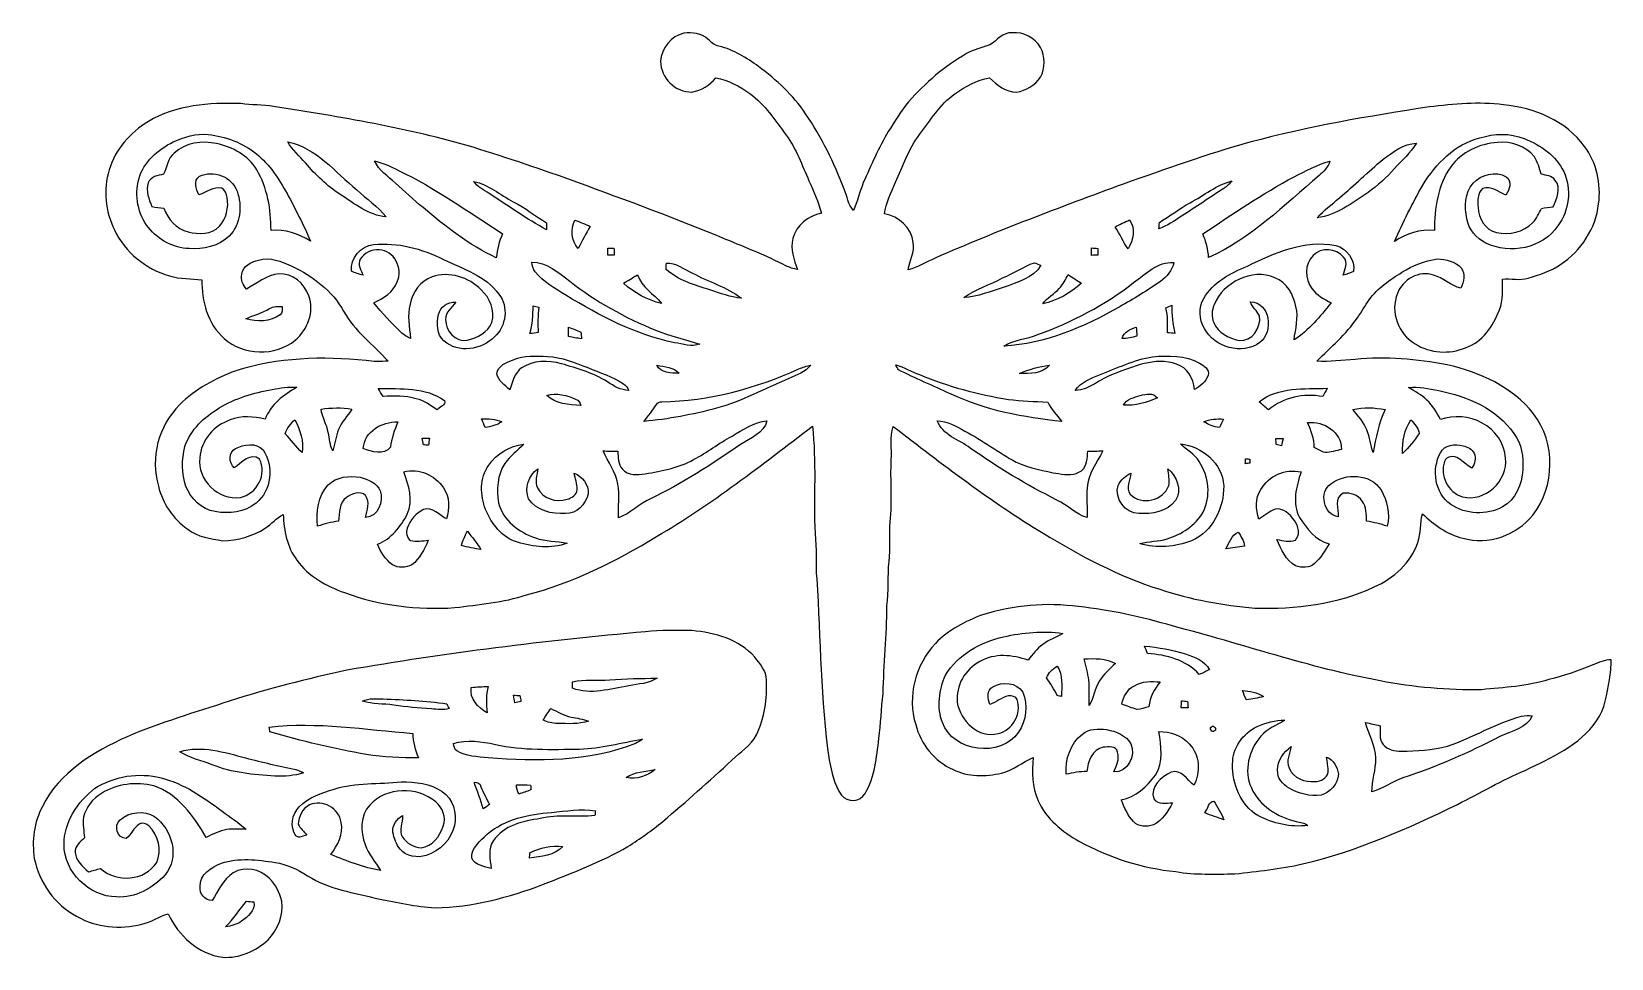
# Model space of a CAD drawing. Header units: centimetres. Extents: x -13.8 to 14, y -8.1 to 8.2.
import ezdxf

# ---------------------------------------------------------------- set-up
doc = ezdxf.new("R2010")
doc.units = ezdxf.units.CM
doc.header["$MEASUREMENT"] = 0
doc.layers.add('Camada 1', color=7, linetype='Continuous')

msp = doc.modelspace()

# ---------------------------------------------------------------- linework, layer by layer
at = {"layer": 'Camada 1', "color": 156}
for points, knots in [([(-2.73614, 7.65562), (-2.72133, 7.88423), (-2.55235, 8.09941), (-2.32657, 8.15093), (-2.32657, 8.15093), (-2.18122, 8.16856), (-2.01507, 8.15022), (-1.90394, 8.0458), (-1.90394, 8.0458), (-1.84502, 7.9957), (-1.78929, 7.93467), (-1.70885, 7.92162), (-1.70885, 7.92162), (-1.45062, 7.86024), (-1.22273, 7.7163), (-1.00999, 7.5632), (-1.00999, 7.5632), (-0.69673, 7.32788), (-0.40464, 7.05767), (-0.18274, 6.73276), (-0.18274, 6.73276), (0.09842, 6.32142), (0.31467, 5.86846), (0.49564, 5.4049), (0.49564, 5.4049), (0.54926, 5.27897), (0.5595, 5.12903), (0.6618, 5.02813), (0.6618, 5.02813), (0.72777, 5.18865), (0.76799, 5.35798), (0.83185, 5.51885), (0.83185, 5.51885), (0.96943, 5.82329), (1.09855, 6.13304), (1.27175, 6.41914), (1.27175, 6.41914), (1.391, 6.59377), (1.48978, 6.7832), (1.62806, 6.94443), (1.62806, 6.94443), (1.92617, 7.27216), (2.2606, 7.57307), (2.64865, 7.79039), (2.64865, 7.79039), (2.77636, 7.86518), (2.92169, 7.89515), (3.06, 7.94314), (3.06, 7.94314), (3.18593, 8.02251), (3.2893, 8.17104), (3.45546, 8.15763), (3.45546, 8.15763), (3.65478, 8.1795), (3.84632, 8.06802), (3.9497, 7.90187), (3.9497, 7.90187), (4.03577, 7.74135), (4.03577, 7.53426), (3.94935, 7.37376), (3.94935, 7.37376), (3.85339, 7.23299), (3.69464, 7.14092), (3.52777, 7.11234), (3.52777, 7.11234), (3.33869, 7.1127), (3.18099, 7.2337), (3.05576, 7.36353), (3.05576, 7.36353), (2.83104, 7.32579), (2.62643, 7.2143), (2.44264, 7.08377), (2.44264, 7.08377), (2.18086, 6.89645), (2.01471, 6.61387), (1.82068, 6.3641), (1.82068, 6.3641), (1.62524, 6.11399), (1.53599, 5.80495), (1.39664, 5.5245), (1.39664, 5.5245), (1.32257, 5.34282), (1.23437, 5.16361), (1.20438, 4.9678), (1.20438, 4.9678), (1.45591, 4.92865), (1.68485, 4.72334), (1.7085, 4.46334), (1.7085, 4.46334), (1.74166, 4.29753), (1.64994, 4.14406), (1.62277, 3.98426), (1.62277, 3.98426), (1.79069, 4.02449), (1.9371, 4.11973), (2.09373, 4.18782), (2.09373, 4.18782), (3.18028, 4.66653), (4.29331, 5.08282), (5.40666, 5.49416), (5.40666, 5.49416), (6.14539, 5.7492), (6.87809, 6.02473), (7.6334, 6.22864), (7.6334, 6.22864), (8.67092, 6.5105), (9.73313, 6.68901), (10.79465, 6.85305), (10.79465, 6.85305), (11.2268, 6.90209), (11.66566, 6.94901), (12.09957, 6.88798), (12.09957, 6.88798), (12.64214, 6.84106), (13.2027, 6.61), (13.52549, 6.15385), (13.52549, 6.15385), (13.73928, 5.86951), (13.82182, 5.49733), (13.77385, 5.14667), (13.77385, 5.14667), (13.72481, 4.71311), (13.46729, 4.31375), (13.10252, 4.07704), (13.10252, 4.07704), (12.93424, 3.95498), (12.7314, 3.8996), (12.53596, 3.83857), (12.53596, 3.83857), (12.38849, 3.7867), (12.23186, 3.83928), (12.08017, 3.82093), (12.08017, 3.82093), (12.08088, 3.63855), (12.09674, 3.44981), (12.02937, 3.27554), (12.02937, 3.27554), (11.92213, 2.99225), (11.72879, 2.71144), (11.43105, 2.60843), (11.43105, 2.60843), (11.14743, 2.49166), (10.80523, 2.51178), (10.54559, 2.67899), (10.54559, 2.67899), (10.24924, 2.8508), (10.09826, 3.2452), (10.23408, 3.56588), (10.23408, 3.56588), (10.32262, 3.80858), (10.61614, 3.98251), (10.86731, 3.88761), (10.86731, 3.88761), (11.04511, 3.84668), (11.1707, 3.69429), (11.34955, 3.65936), (11.34955, 3.65936), (11.3993, 3.77013), (11.4374, 3.91018), (11.35379, 4.01567), (11.35379, 4.01567), (11.25361, 4.13525), (11.08392, 4.16984), (10.9354, 4.17371), (10.9354, 4.17371), (10.71245, 4.14901), (10.50361, 4.05448), (10.31309, 3.94053), (10.31309, 3.94053), (10.1025, 3.80471), (9.88413, 3.66465), (9.73842, 3.45581), (9.73842, 3.45581), (9.66082, 3.35385), (9.59979, 3.24097), (9.52782, 3.13548), (9.52782, 3.13548), (9.33167, 2.84514), (9.05932, 2.62042), (8.81238, 2.37559), (8.81238, 2.37559), (9.03886, 2.35126), (9.26287, 2.39783), (9.48901, 2.40417), (9.48901, 2.40417), (10.02875, 2.46133), (10.57451, 2.40736), (11.10721, 2.31174), (11.10721, 2.31174), (11.67977, 2.17628), (12.26219, 1.92369), (12.62909, 1.44426), (12.62909, 1.44426), (13.02208, 0.93451), (13.00973, 0.16651), (12.61533, -0.33796), (12.61533, -0.33796), (12.32992, -0.69427), (11.82722, -0.87488), (11.38519, -0.74329), (11.38519, -0.74329), (11.10896, -0.67909), (10.87825, -0.50623), (10.67505, -0.31608), (10.67505, -0.31608), (10.62214, -0.47907), (10.6553, -0.65687), (10.59039, -0.81738), (10.59039, -0.81738), (10.4708, -1.18004), (10.16635, -1.44885), (9.82627, -1.60338), (9.82627, -1.60338), (9.17222, -1.90641), (8.43879, -1.99989), (7.72371, -1.9759), (7.72371, -1.9759), (7.15573, -1.92829), (6.59058, -1.82457), (6.04872, -1.64429), (6.04872, -1.64429), (5.32129, -1.41534), (4.64609, -1.05197), (3.99661, -0.65758), (3.99661, -0.65758), (3.07128, -0.09735), (2.21402, 0.56444), (1.35995, 1.22555), (1.35995, 1.22555), (1.2954, 1.0354), (1.33809, 0.83185), (1.32432, 0.63534), (1.32432, 0.63534), (1.30352, 0.27128), (1.34902, -0.09489), (1.30422, -0.45826), (1.30422, -0.45826), (1.28551, -0.68967), (1.30915, -0.92251), (1.28798, -1.15393), (1.28798, -1.15393), (1.25236, -1.41427), (1.28834, -1.67852), (1.24741, -1.93852), (1.24741, -1.93852), (1.24566, -2.45392), (1.19415, -2.96686), (1.17897, -3.48156), (1.17897, -3.48156), (1.15147, -3.7458), (1.14017, -4.01143), (1.10418, -4.2746), (1.10418, -4.2746), (1.06856, -4.60375), (1.03292, -4.94805), (0.8643, -5.2405), (0.8643, -5.2405), (0.77927, -5.39255), (0.55209, -5.40526), (0.44662, -5.26908), (0.44662, -5.26908), (0.31784, -5.08776), (0.27374, -4.86197), (0.2293, -4.64819), (0.2293, -4.64819), (0.08254, -3.59233), (0.07372, -2.52448), (0.0141, -1.46261), (0.0141, -1.46261), (-0.02046, -1.19627), (0.02151, -0.92638), (-0.01834, -0.66004), (-0.01834, -0.66004), (-0.04409, -0.03033), (0.00669, 0.60218), (-0.06314, 1.23013), (-0.06314, 1.23013), (-0.95215, 0.54539), (-1.84043, -0.14746), (-2.80987, -0.71754), (-2.80987, -0.71754), (-3.52602, -1.15076), (-4.28378, -1.53353), (-5.09763, -1.74378), (-5.09763, -1.74378), (-5.50474, -1.87749), (-5.93478, -1.91311), (-6.35776, -1.96778), (-6.35776, -1.96778), (-7.01392, -2.01188), (-7.68103, -1.93111), (-8.2998, -1.7039), (-8.2998, -1.7039), (-8.61907, -1.58574), (-8.93867, -1.41639), (-9.13835, -1.13064), (-9.13835, -1.13064), (-9.31474, -0.90204), (-9.36412, -0.60607), (-9.37824, -0.3249), (-9.37824, -0.3249), (-9.50066, -0.38347), (-9.57932, -0.49988), (-9.69433, -0.56868), (-9.69433, -0.56868), (-9.91799, -0.7066), (-10.17975, -0.79021), (-10.44328, -0.7888), (-10.44328, -0.7888), (-10.65706, -0.7553), (-10.88637, -0.7246), (-11.05993, -0.58349), (-11.05993, -0.58349), (-11.31992, -0.40852), (-11.49949, -0.13017), (-11.57569, 0.1718), (-11.57569, 0.1718), (-11.72245, 0.67062), (-11.57181, 1.24107), (-11.20175, 1.60584), (-11.20175, 1.60584), (-10.93047, 1.88701), (-10.57345, 2.06409), (-10.21397, 2.20486), (-10.21397, 2.20486), (-9.47526, 2.43628), (-8.68644, 2.46556), (-7.92091, 2.38407), (-7.92091, 2.38407), (-7.79215, 2.36466), (-7.66163, 2.36855), (-7.5318, 2.37243), (-7.5318, 2.37243), (-7.79568, 2.66347), (-8.12058, 2.90476), (-8.31638, 3.25296), (-8.31638, 3.25296), (-8.51358, 3.61631), (-8.86036, 3.86961), (-9.22443, 4.04847), (-9.22443, 4.04847), (-9.40752, 4.12855), (-9.61248, 4.21462), (-9.81427, 4.1522), (-9.81427, 4.1522), (-9.93986, 4.12009), (-10.09368, 4.05165), (-10.10884, 3.90489), (-10.10884, 3.90489), (-10.13248, 3.80683), (-10.08626, 3.71615), (-10.027, 3.64172), (-10.027, 3.64172), (-9.84037, 3.73839), (-9.67245, 3.89502), (-9.45409, 3.91159), (-9.45409, 3.91159), (-9.21526, 3.92077), (-9.00076, 3.7458), (-8.93056, 3.52212), (-8.93056, 3.52212), (-8.82015, 3.24767), (-8.94891, 2.9284), (-9.16552, 2.7453), (-9.16552, 2.7453), (-9.51794, 2.44934), (-10.07779, 2.47261), (-10.42034, 2.77388), (-10.42034, 2.77388), (-10.70751, 3.03283), (-10.82004, 3.43181), (-10.80946, 3.80929), (-10.80946, 3.80929), (-10.99925, 3.82693), (-11.19293, 3.82057), (-11.37743, 3.87526), (-11.37743, 3.87526), (-11.79477, 3.99486), (-12.16201, 4.29294), (-12.3504, 4.68595), (-12.3504, 4.68595), (-12.5042, 5.0119), (-12.55571, 5.39503), (-12.44176, 5.7418), (-12.44176, 5.7418), (-12.33804, 6.10588), (-12.06676, 6.39938), (-11.75138, 6.59694), (-11.75138, 6.59694), (-11.26455, 6.88552), (-10.68034, 6.92996), (-10.12719, 6.91091), (-10.12719, 6.91091), (-9.93562, 6.88162), (-9.74019, 6.89715), (-9.54933, 6.86011), (-9.54933, 6.86011), (-8.36824, 6.67385), (-7.18361, 6.48194), (-6.03532, 6.14079), (-6.03532, 6.14079), (-5.4222, 5.95029), (-4.814, 5.74392), (-4.20933, 5.52767), (-4.20933, 5.52767), (-3.33162, 5.20064), (-2.45039, 4.88068), (-1.58679, 4.51731), (-1.58679, 4.51731), (-1.22907, 4.37656), (-0.87488, 4.22556), (-0.52951, 4.05553), (-0.52951, 4.05553), (-0.46637, 4.02307), (-0.39828, 4.00085), (-0.32878, 3.98568), (-0.32878, 3.98568), (-0.37889, 4.16312), (-0.46637, 4.34622), (-0.40674, 4.53319), (-0.40674, 4.53319), (-0.35312, 4.77343), (-0.1337, 4.92794), (0.0956, 4.97981), (0.0956, 4.97981), (0.04375, 5.17842), (-0.04375, 5.36468), (-0.12417, 5.55271), (-0.12417, 5.55271), (-0.24799, 5.82436), (-0.34642, 6.11152), (-0.52528, 6.35423), (-0.52528, 6.35423), (-0.71895, 6.61492), (-0.9017, 6.89292), (-1.16557, 7.08976), (-1.16557, 7.08976), (-1.34654, 7.21571), (-1.54481, 7.32437), (-1.76354, 7.36635), (-1.76354, 7.36635), (-1.87466, 7.239), (-2.01541, 7.13775), (-2.18722, 7.11482), (-2.18722, 7.11482), (-2.47791, 7.10988), (-2.73755, 7.36389), (-2.73614, 7.65562)], [0, 0, 0, 0, 0.00884956, 0.00884956, 0.00884956, 0.00884956, 0.01769912, 0.01769912, 0.01769912, 0.01769912, 0.02654867, 0.02654867, 0.02654867, 0.02654867, 0.03539823, 0.03539823, 0.03539823, 0.03539823, 0.04424779, 0.04424779, 0.04424779, 0.04424779, 0.05309735, 0.05309735, 0.05309735, 0.05309735, 0.0619469, 0.0619469, 0.0619469, 0.0619469, 0.07079646, 0.07079646, 0.07079646, 0.07079646, 0.07964602, 0.07964602, 0.07964602, 0.07964602, 0.08849558, 0.08849558, 0.08849558, 0.08849558, 0.09734513, 0.09734513, 0.09734513, 0.09734513, 0.10619469, 0.10619469, 0.10619469, 0.10619469, 0.11504425, 0.11504425, 0.11504425, 0.11504425, 0.12389381, 0.12389381, 0.12389381, 0.12389381, 0.13274336, 0.13274336, 0.13274336, 0.13274336, 0.14159292, 0.14159292, 0.14159292, 0.14159292, 0.15044248, 0.15044248, 0.15044248, 0.15044248, 0.15929204, 0.15929204, 0.15929204, 0.15929204, 0.16814159, 0.16814159, 0.16814159, 0.16814159, 0.17699115, 0.17699115, 0.17699115, 0.17699115, 0.18584071, 0.18584071, 0.18584071, 0.18584071, 0.19469027, 0.19469027, 0.19469027, 0.19469027, 0.20353982, 0.20353982, 0.20353982, 0.20353982, 0.21238938, 0.21238938, 0.21238938, 0.21238938, 0.22123894, 0.22123894, 0.22123894, 0.22123894, 0.2300885, 0.2300885, 0.2300885, 0.2300885, 0.23893805, 0.23893805, 0.23893805, 0.23893805, 0.24778761, 0.24778761, 0.24778761, 0.24778761, 0.25663717, 0.25663717, 0.25663717, 0.25663717, 0.26548673, 0.26548673, 0.26548673, 0.26548673, 0.27433628, 0.27433628, 0.27433628, 0.27433628, 0.28318584, 0.28318584, 0.28318584, 0.28318584, 0.2920354, 0.2920354, 0.2920354, 0.2920354, 0.30088496, 0.30088496, 0.30088496, 0.30088496, 0.30973451, 0.30973451, 0.30973451, 0.30973451, 0.31858407, 0.31858407, 0.31858407, 0.31858407, 0.32743363, 0.32743363, 0.32743363, 0.32743363, 0.33628319, 0.33628319, 0.33628319, 0.33628319, 0.34513274, 0.34513274, 0.34513274, 0.34513274, 0.3539823, 0.3539823, 0.3539823, 0.3539823, 0.36283186, 0.36283186, 0.36283186, 0.36283186, 0.37168142, 0.37168142, 0.37168142, 0.37168142, 0.38053097, 0.38053097, 0.38053097, 0.38053097, 0.38938053, 0.38938053, 0.38938053, 0.38938053, 0.39823009, 0.39823009, 0.39823009, 0.39823009, 0.40707965, 0.40707965, 0.40707965, 0.40707965, 0.4159292, 0.4159292, 0.4159292, 0.4159292, 0.42477876, 0.42477876, 0.42477876, 0.42477876, 0.43362832, 0.43362832, 0.43362832, 0.43362832, 0.44247788, 0.44247788, 0.44247788, 0.44247788, 0.45132743, 0.45132743, 0.45132743, 0.45132743, 0.46017699, 0.46017699, 0.46017699, 0.46017699, 0.46902655, 0.46902655, 0.46902655, 0.46902655, 0.47787611, 0.47787611, 0.47787611, 0.47787611, 0.48672566, 0.48672566, 0.48672566, 0.48672566, 0.49557522, 0.49557522, 0.49557522, 0.49557522, 0.50442478, 0.50442478, 0.50442478, 0.50442478, 0.51327434, 0.51327434, 0.51327434, 0.51327434, 0.52212389, 0.52212389, 0.52212389, 0.52212389, 0.53097345, 0.53097345, 0.53097345, 0.53097345, 0.53982301, 0.53982301, 0.53982301, 0.53982301, 0.54867257, 0.54867257, 0.54867257, 0.54867257, 0.55752212, 0.55752212, 0.55752212, 0.55752212, 0.56637168, 0.56637168, 0.56637168, 0.56637168, 0.57522124, 0.57522124, 0.57522124, 0.57522124, 0.5840708, 0.5840708, 0.5840708, 0.5840708, 0.59292035, 0.59292035, 0.59292035, 0.59292035, 0.60176991, 0.60176991, 0.60176991, 0.60176991, 0.61061947, 0.61061947, 0.61061947, 0.61061947, 0.61946903, 0.61946903, 0.61946903, 0.61946903, 0.62831858, 0.62831858, 0.62831858, 0.62831858, 0.63716814, 0.63716814, 0.63716814, 0.63716814, 0.6460177, 0.6460177, 0.6460177, 0.6460177, 0.65486726, 0.65486726, 0.65486726, 0.65486726, 0.66371681, 0.66371681, 0.66371681, 0.66371681, 0.67256637, 0.67256637, 0.67256637, 0.67256637, 0.68141593, 0.68141593, 0.68141593, 0.68141593, 0.69026549, 0.69026549, 0.69026549, 0.69026549, 0.69911504, 0.69911504, 0.69911504, 0.69911504, 0.7079646, 0.7079646, 0.7079646, 0.7079646, 0.71681416, 0.71681416, 0.71681416, 0.71681416, 0.72566372, 0.72566372, 0.72566372, 0.72566372, 0.73451327, 0.73451327, 0.73451327, 0.73451327, 0.74336283, 0.74336283, 0.74336283, 0.74336283, 0.75221239, 0.75221239, 0.75221239, 0.75221239, 0.76106195, 0.76106195, 0.76106195, 0.76106195, 0.7699115, 0.7699115, 0.7699115, 0.7699115, 0.77876106, 0.77876106, 0.77876106, 0.77876106, 0.78761062, 0.78761062, 0.78761062, 0.78761062, 0.79646018, 0.79646018, 0.79646018, 0.79646018, 0.80530973, 0.80530973, 0.80530973, 0.80530973, 0.81415929, 0.81415929, 0.81415929, 0.81415929, 0.82300885, 0.82300885, 0.82300885, 0.82300885, 0.83185841, 0.83185841, 0.83185841, 0.83185841, 0.84070796, 0.84070796, 0.84070796, 0.84070796, 0.84955752, 0.84955752, 0.84955752, 0.84955752, 0.85840708, 0.85840708, 0.85840708, 0.85840708, 0.86725664, 0.86725664, 0.86725664, 0.86725664, 0.87610619, 0.87610619, 0.87610619, 0.87610619, 0.88495575, 0.88495575, 0.88495575, 0.88495575, 0.89380531, 0.89380531, 0.89380531, 0.89380531, 0.90265487, 0.90265487, 0.90265487, 0.90265487, 0.91150442, 0.91150442, 0.91150442, 0.91150442, 0.92035398, 0.92035398, 0.92035398, 0.92035398, 0.92920354, 0.92920354, 0.92920354, 0.92920354, 0.9380531, 0.9380531, 0.9380531, 0.9380531, 0.94690265, 0.94690265, 0.94690265, 0.94690265, 0.95575221, 0.95575221, 0.95575221, 0.95575221, 0.96460177, 0.96460177, 0.96460177, 0.96460177, 0.97345133, 0.97345133, 0.97345133, 0.97345133, 0.98230088, 0.98230088, 0.98230088, 0.98230088, 1, 1, 1, 1]), ([(11.68505, 6.3066), (11.68505, 6.3066), (11.68505, 6.3066), (11.68505, 6.3066), (11.68505, 6.3066), (11.24584, 6.19512), (10.90682, 5.85294), (10.68034, 5.47441), (10.68034, 5.47441), (10.49655, 5.15372), (10.3311, 4.82211), (10.18292, 4.48344), (10.18292, 4.48344), (10.39071, 4.61856), (10.63308, 4.70358), (10.8839, 4.67571), (10.8839, 4.67571), (10.88848, 5.0627), (10.93927, 5.47616), (11.17177, 5.79895), (11.17177, 5.79895), (11.35909, 6.06142), (11.6794, 6.20289), (11.99479, 6.22723), (11.99479, 6.22723), (12.23291, 6.24521), (12.49362, 6.16937), (12.64496, 5.9757), (12.64496, 5.9757), (12.70387, 5.8815), (12.72962, 5.77144), (12.76561, 5.66737), (12.76561, 5.66737), (12.84886, 5.64337), (12.95223, 5.64232), (13.00621, 5.56331), (13.00621, 5.56331), (13.12615, 5.4243), (13.03443, 5.23416), (12.97481, 5.08952), (12.97481, 5.08952), (12.90567, 5.07965), (12.83194, 5.08916), (12.76667, 5.0627), (12.76667, 5.0627), (12.71834, 4.9784), (12.68411, 4.88314), (12.61356, 4.81365), (12.61356, 4.81365), (12.45376, 4.64431), (12.19904, 4.59386), (11.97751, 4.64149), (11.97751, 4.64149), (11.77995, 4.68524), (11.66213, 4.8902), (11.65153, 5.08105), (11.65153, 5.08105), (11.64802, 5.19499), (11.63884, 5.33082), (11.73232, 5.41513), (11.73232, 5.41513), (11.88191, 5.46099), (12.0142, 5.35586), (12.14366, 5.29836), (12.14366, 5.29836), (12.20893, 5.39433), (12.25479, 5.5379), (12.14861, 5.62363), (12.14861, 5.62363), (11.95987, 5.72947), (11.70622, 5.66278), (11.5637, 5.50862), (11.5637, 5.50862), (11.41906, 5.33646), (11.41377, 5.09376), (11.45329, 4.88314), (11.45329, 4.88314), (11.48961, 4.69652), (11.62156, 4.53565), (11.79159, 4.45311), (11.79159, 4.45311), (12.21317, 4.24709), (12.7896, 4.35926), (13.05806, 4.75755), (13.05806, 4.75755), (13.25845, 5.02673), (13.30325, 5.40737), (13.16107, 5.71217), (13.16107, 5.71217), (13.02419, 5.99405), (12.75045, 6.18737), (12.46292, 6.29391), (12.46292, 6.29391), (12.21493, 6.39867), (11.93765, 6.38493), (11.68505, 6.3066)], [0, 0, 0, 0, 0.04, 0.04, 0.04, 0.04, 0.08, 0.08, 0.08, 0.08, 0.12, 0.12, 0.12, 0.12, 0.16, 0.16, 0.16, 0.16, 0.2, 0.2, 0.2, 0.2, 0.24, 0.24, 0.24, 0.24, 0.28, 0.28, 0.28, 0.28, 0.32, 0.32, 0.32, 0.32, 0.36, 0.36, 0.36, 0.36, 0.4, 0.4, 0.4, 0.4, 0.44, 0.44, 0.44, 0.44, 0.48, 0.48, 0.48, 0.48, 0.52, 0.52, 0.52, 0.52, 0.56, 0.56, 0.56, 0.56, 0.6, 0.6, 0.6, 0.6, 0.64, 0.64, 0.64, 0.64, 0.68, 0.68, 0.68, 0.68, 0.72, 0.72, 0.72, 0.72, 0.76, 0.76, 0.76, 0.76, 0.8, 0.8, 0.8, 0.8, 0.84, 0.84, 0.84, 0.84, 0.88, 0.88, 0.88, 0.88, 0.92, 0.92, 0.92, 0.92, 1, 1, 1, 1]), ([(-11.31287, 6.23534), (-11.31287, 6.23534), (-11.31287, 6.23534), (-11.31287, 6.23534), (-11.31287, 6.23534), (-11.58627, 6.1034), (-11.83675, 5.88186), (-11.92247, 5.58163), (-11.92247, 5.58163), (-11.99444, 5.29059), (-11.94117, 4.96147), (-11.7475, 4.72687), (-11.7475, 4.72687), (-11.5771, 4.50919), (-11.31322, 4.36986), (-11.0363, 4.35573), (-11.0363, 4.35573), (-10.78653, 4.34269), (-10.51101, 4.3949), (-10.32792, 4.57799), (-10.32792, 4.57799), (-10.1293, 4.7833), (-10.0965, 5.10821), (-10.19069, 5.36963), (-10.19069, 5.36963), (-10.2817, 5.62645), (-10.61297, 5.74321), (-10.8532, 5.63209), (-10.8532, 5.63209), (-10.96115, 5.54918), (-10.91882, 5.4049), (-10.86237, 5.30472), (-10.86237, 5.30472), (-10.72937, 5.34458), (-10.60661, 5.45711), (-10.45986, 5.41972), (-10.45986, 5.41972), (-10.40165, 5.38938), (-10.38048, 5.31741), (-10.36355, 5.25814), (-10.36355, 5.25814), (-10.33533, 5.08034), (-10.37942, 4.8849), (-10.50113, 4.74909), (-10.50113, 4.74909), (-10.6433, 4.60375), (-10.86802, 4.60728), (-11.05217, 4.6496), (-11.05217, 4.6496), (-11.25889, 4.70429), (-11.40988, 4.87432), (-11.47903, 5.07152), (-11.47903, 5.07152), (-11.54994, 5.07858), (-11.6212, 5.08565), (-11.6914, 5.09622), (-11.6914, 5.09622), (-11.74361, 5.2271), (-11.79865, 5.37138), (-11.75808, 5.5132), (-11.75808, 5.5132), (-11.71116, 5.62397), (-11.5891, 5.6469), (-11.48362, 5.66525), (-11.48362, 5.66525), (-11.42541, 5.79191), (-11.41059, 5.94713), (-11.29664, 6.04025), (-11.29664, 6.04025), (-11.09944, 6.22511), (-10.80735, 6.25756), (-10.55088, 6.20781), (-10.55088, 6.20781), (-10.27217, 6.14503), (-9.99455, 5.99897), (-9.84532, 5.74604), (-9.84532, 5.74604), (-9.65446, 5.42712), (-9.59308, 5.04437), (-9.59343, 4.67783), (-9.59343, 4.67783), (-9.34332, 4.70675), (-9.10872, 4.61115), (-8.89705, 4.48909), (-8.89705, 4.48909), (-9.02264, 4.77485), (-9.16234, 5.05424), (-9.31121, 5.32799), (-9.31121, 5.32799), (-9.45727, 5.58305), (-9.61425, 5.8427), (-9.85131, 6.02333), (-9.85131, 6.02333), (-10.0905, 6.22158), (-10.39283, 6.33377), (-10.69975, 6.36622), (-10.69975, 6.36622), (-10.91212, 6.39092), (-11.12273, 6.32424), (-11.31287, 6.23534)], [0, 0, 0, 0, 0.03846154, 0.03846154, 0.03846154, 0.03846154, 0.07692308, 0.07692308, 0.07692308, 0.07692308, 0.11538462, 0.11538462, 0.11538462, 0.11538462, 0.15384615, 0.15384615, 0.15384615, 0.15384615, 0.19230769, 0.19230769, 0.19230769, 0.19230769, 0.23076923, 0.23076923, 0.23076923, 0.23076923, 0.26923077, 0.26923077, 0.26923077, 0.26923077, 0.30769231, 0.30769231, 0.30769231, 0.30769231, 0.34615385, 0.34615385, 0.34615385, 0.34615385, 0.38461538, 0.38461538, 0.38461538, 0.38461538, 0.42307692, 0.42307692, 0.42307692, 0.42307692, 0.46153846, 0.46153846, 0.46153846, 0.46153846, 0.5, 0.5, 0.5, 0.5, 0.53846154, 0.53846154, 0.53846154, 0.53846154, 0.57692308, 0.57692308, 0.57692308, 0.57692308, 0.61538462, 0.61538462, 0.61538462, 0.61538462, 0.65384615, 0.65384615, 0.65384615, 0.65384615, 0.69230769, 0.69230769, 0.69230769, 0.69230769, 0.73076923, 0.73076923, 0.73076923, 0.73076923, 0.76923077, 0.76923077, 0.76923077, 0.76923077, 0.80769231, 0.80769231, 0.80769231, 0.80769231, 0.84615385, 0.84615385, 0.84615385, 0.84615385, 0.88461538, 0.88461538, 0.88461538, 0.88461538, 0.92307692, 0.92307692, 0.92307692, 0.92307692, 1, 1, 1, 1]), ([(-9.29816, 6.23605), (-9.29816, 6.23605), (-9.29816, 6.23605), (-9.29816, 6.23605), (-9.29816, 6.23605), (-9.22125, 6.09141), (-9.08861, 5.99052), (-8.98666, 5.86493), (-8.98666, 5.86493), (-8.8085, 5.65502), (-8.60883, 5.46099), (-8.37529, 5.31247), (-8.37529, 5.31247), (-8.12482, 5.14843), (-7.87681, 4.94524), (-7.56742, 4.91384), (-7.56742, 4.91384), (-7.7089, 5.10292), (-7.91597, 5.22886), (-8.08531, 5.39114), (-8.08531, 5.39114), (-8.46208, 5.70371), (-8.79439, 6.13339), (-9.29816, 6.23605)], [0, 0, 0, 0, 0.14285714, 0.14285714, 0.14285714, 0.14285714, 0.28571429, 0.28571429, 0.28571429, 0.28571429, 0.42857143, 0.42857143, 0.42857143, 0.42857143, 0.57142857, 0.57142857, 0.57142857, 0.57142857, 0.71428571, 0.71428571, 0.71428571, 0.71428571, 1, 1, 1, 1]), ([(9.98149, 5.93019), (9.98149, 5.93019), (9.98149, 5.93019), (9.98149, 5.93019), (9.98149, 5.93019), (9.71761, 5.71253), (9.47666, 5.46805), (9.21137, 5.2518), (9.21137, 5.2518), (9.08261, 5.13257), (8.93514, 5.03344), (8.82015, 4.90007), (8.82015, 4.90007), (9.16199, 4.94383), (9.43645, 5.16361), (9.71515, 5.34634), (9.71515, 5.34634), (9.88905, 5.46311), (10.04181, 5.60846), (10.18046, 5.76509), (10.18046, 5.76509), (10.31098, 5.91397), (10.46761, 6.04202), (10.56745, 6.21558), (10.56745, 6.21558), (10.34345, 6.20218), (10.1533, 6.06212), (9.98149, 5.93019)], [0, 0, 0, 0, 0.125, 0.125, 0.125, 0.125, 0.25, 0.25, 0.25, 0.25, 0.375, 0.375, 0.375, 0.375, 0.5, 0.5, 0.5, 0.5, 0.625, 0.625, 0.625, 0.625, 0.75, 0.75, 0.75, 0.75, 1, 1, 1, 1]), ([(-7.77063, 5.90091), (-7.77063, 5.90091), (-7.77063, 5.90091), (-7.77063, 5.90091), (-7.77063, 5.90091), (-7.69196, 5.73405), (-7.53674, 5.62856), (-7.40268, 5.50969), (-7.40268, 5.50969), (-7.24005, 5.36645), (-7.08659, 5.21299), (-6.91585, 5.07929), (-6.91585, 5.07929), (-6.51686, 4.74486), (-6.10481, 4.4143), (-5.62785, 4.19629), (-5.62785, 4.19629), (-5.61128, 4.34199), (-5.57988, 4.48592), (-5.51602, 4.61892), (-5.51602, 4.61892), (-6.11857, 5.00486), (-6.70453, 5.42254), (-7.35047, 5.7351), (-7.35047, 5.7351), (-7.487, 5.79895), (-7.62282, 5.86739), (-7.77063, 5.90091)], [0, 0, 0, 0, 0.125, 0.125, 0.125, 0.125, 0.25, 0.25, 0.25, 0.25, 0.375, 0.375, 0.375, 0.375, 0.5, 0.5, 0.5, 0.5, 0.625, 0.625, 0.625, 0.625, 0.75, 0.75, 0.75, 0.75, 1, 1, 1, 1]), ([(8.4155, 5.62186), (8.4155, 5.62186), (8.4155, 5.62186), (8.4155, 5.62186), (8.4155, 5.62186), (7.85671, 5.32448), (7.3346, 4.96534), (6.80754, 4.61573), (6.80754, 4.61573), (6.8654, 4.48274), (6.90316, 4.34233), (6.90845, 4.19698), (6.90845, 4.19698), (7.65245, 4.53602), (8.24264, 5.1188), (8.85365, 5.6469), (8.85365, 5.6469), (8.9355, 5.71358), (9.00888, 5.79296), (9.04451, 5.89421), (9.04451, 5.89421), (8.82049, 5.84129), (8.62153, 5.71994), (8.4155, 5.62186)], [0, 0, 0, 0, 0.14285714, 0.14285714, 0.14285714, 0.14285714, 0.28571429, 0.28571429, 0.28571429, 0.28571429, 0.42857143, 0.42857143, 0.42857143, 0.42857143, 0.57142857, 0.57142857, 0.57142857, 0.57142857, 0.71428571, 0.71428571, 0.71428571, 0.71428571, 1, 1, 1, 1]), ([(-6.0265, 5.54107), (-6.0265, 5.54107), (-6.0265, 5.54107), (-6.0265, 5.54107), (-6.0265, 5.54107), (-5.95665, 5.44512), (-5.85045, 5.38938), (-5.75415, 5.32518), (-5.75415, 5.32518), (-5.41901, 5.11033), (-5.09481, 4.8768), (-4.74345, 4.68877), (-4.74345, 4.68877), (-4.7431, 4.72968), (-4.74274, 4.77025), (-4.74274, 4.81083), (-4.74274, 4.81083), (-4.94312, 4.92653), (-5.12056, 5.07824), (-5.32835, 5.18266), (-5.32835, 5.18266), (-5.56083, 5.30119), (-5.76474, 5.48815), (-6.0265, 5.54107)], [0, 0, 0, 0, 0.14285714, 0.14285714, 0.14285714, 0.14285714, 0.28571429, 0.28571429, 0.28571429, 0.28571429, 0.42857143, 0.42857143, 0.42857143, 0.42857143, 0.57142857, 0.57142857, 0.57142857, 0.57142857, 0.71428571, 0.71428571, 0.71428571, 0.71428571, 1, 1, 1, 1]), ([(6.58459, 5.16431), (6.58459, 5.16431), (6.58459, 5.16431), (6.58459, 5.16431), (6.58459, 5.16431), (6.39444, 5.06411), (6.22864, 4.92653), (6.04343, 4.81929), (6.04343, 4.81929), (6.04166, 4.79107), (6.03778, 4.73463), (6.03603, 4.70641), (6.03603, 4.70641), (6.18208, 4.75297), (6.30449, 4.84716), (6.43361, 4.92619), (6.43361, 4.92619), (6.68197, 5.08847), (6.92855, 5.25392), (7.1769, 5.41689), (7.1769, 5.41689), (7.23159, 5.45287), (7.27991, 5.49804), (7.32013, 5.54989), (7.32013, 5.54989), (7.04885, 5.47758), (6.82871, 5.29412), (6.58459, 5.16431)], [0, 0, 0, 0, 0.125, 0.125, 0.125, 0.125, 0.25, 0.25, 0.25, 0.25, 0.375, 0.375, 0.375, 0.375, 0.5, 0.5, 0.5, 0.5, 0.625, 0.625, 0.625, 0.625, 0.75, 0.75, 0.75, 0.75, 1, 1, 1, 1]), ([(-4.2432, 4.86021), (-4.2432, 4.86021), (-4.2432, 4.86021), (-4.2432, 4.86021), (-4.2432, 4.86021), (-4.3187, 4.70322), (-4.31694, 4.48663), (-4.18429, 4.36033), (-4.18429, 4.36033), (-4.1208, 4.49297), (-4.05058, 4.62173), (-3.97369, 4.74698), (-3.97369, 4.74698), (-4.06293, 4.78613), (-4.15325, 4.82316), (-4.2432, 4.86021)], [0, 0, 0, 0, 0.2, 0.2, 0.2, 0.2, 0.4, 0.4, 0.4, 0.4, 0.6, 0.6, 0.6, 0.6, 1, 1, 1, 1]), ([(5.26379, 4.73674), (5.26379, 4.73674), (5.26379, 4.73674), (5.26379, 4.73674), (5.26379, 4.73674), (5.35023, 4.61503), (5.40419, 4.47392), (5.4931, 4.35397), (5.4931, 4.35397), (5.58341, 4.50639), (5.63316, 4.70712), (5.5178, 4.86056), (5.5178, 4.86056), (5.43136, 4.82353), (5.34423, 4.78649), (5.26379, 4.73674)], [0, 0, 0, 0, 0.2, 0.2, 0.2, 0.2, 0.4, 0.4, 0.4, 0.4, 0.6, 0.6, 0.6, 0.6, 1, 1, 1, 1]), ([(-8.1788, 3.95817), (-8.1788, 3.95817), (-8.1788, 3.95817), (-8.1788, 3.95817), (-8.1788, 3.95817), (-8.11283, 3.92782), (-8.04439, 3.90418), (-7.97383, 3.88796), (-7.97383, 3.88796), (-8.00735, 3.97722), (-8.07543, 4.07351), (-8.02181, 4.17018), (-8.02181, 4.17018), (-7.95196, 4.27672), (-7.82038, 4.35186), (-7.68984, 4.33528), (-7.68984, 4.33528), (-7.42526, 4.33139), (-7.26122, 4.00015), (-7.37481, 3.77296), (-7.37481, 3.77296), (-7.43549, 3.58386), (-7.61576, 3.48156), (-7.78474, 3.40359), (-7.78474, 3.40359), (-7.63905, 3.21944), (-7.47501, 3.05047), (-7.30744, 2.88607), (-7.30744, 2.88607), (-7.25981, 2.83598), (-7.19912, 2.80246), (-7.13668, 2.77424), (-7.13668, 2.77424), (-7.15432, 2.97497), (-7.19807, 3.17994), (-7.14587, 3.37925), (-7.14587, 3.37925), (-7.1014, 3.58668), (-6.9677, 3.79165), (-6.75674, 3.85726), (-6.75674, 3.85726), (-6.45653, 3.96558), (-6.11399, 3.85022), (-5.8928, 3.6322), (-5.8928, 3.6322), (-5.7425, 3.4865), (-5.64303, 3.26707), (-5.70618, 3.05752), (-5.70618, 3.05752), (-5.77814, 2.88008), (-5.96335, 2.78411), (-6.14009, 2.74179), (-6.14009, 2.74179), (-6.34683, 2.70474), (-6.5218, 2.90936), (-6.51968, 3.10515), (-6.51968, 3.10515), (-6.52955, 3.23639), (-6.40715, 3.3154), (-6.34293, 3.41383), (-6.34293, 3.41383), (-6.48017, 3.42406), (-6.61634, 3.33269), (-6.64632, 3.19617), (-6.64632, 3.19617), (-6.67737, 3.03847), (-6.68408, 2.84444), (-6.54897, 2.73049), (-6.54897, 2.73049), (-6.30096, 2.50331), (-5.88291, 2.57174), (-5.65925, 2.80175), (-5.65925, 2.80175), (-5.45429, 2.98908), (-5.40666, 3.33304), (-5.582, 3.55564), (-5.582, 3.55564), (-5.8173, 3.87809), (-6.21558, 3.99837), (-6.55884, 4.16701), (-6.55884, 4.16701), (-6.93632, 4.35645), (-7.36353, 4.47145), (-7.78827, 4.42701), (-7.78827, 4.42701), (-8.01475, 4.40265), (-8.2049, 4.18994), (-8.1788, 3.95817)], [0, 0, 0, 0, 0.04347826, 0.04347826, 0.04347826, 0.04347826, 0.08695652, 0.08695652, 0.08695652, 0.08695652, 0.13043478, 0.13043478, 0.13043478, 0.13043478, 0.17391304, 0.17391304, 0.17391304, 0.17391304, 0.2173913, 0.2173913, 0.2173913, 0.2173913, 0.26086957, 0.26086957, 0.26086957, 0.26086957, 0.30434783, 0.30434783, 0.30434783, 0.30434783, 0.34782609, 0.34782609, 0.34782609, 0.34782609, 0.39130435, 0.39130435, 0.39130435, 0.39130435, 0.43478261, 0.43478261, 0.43478261, 0.43478261, 0.47826087, 0.47826087, 0.47826087, 0.47826087, 0.52173913, 0.52173913, 0.52173913, 0.52173913, 0.56521739, 0.56521739, 0.56521739, 0.56521739, 0.60869565, 0.60869565, 0.60869565, 0.60869565, 0.65217391, 0.65217391, 0.65217391, 0.65217391, 0.69565217, 0.69565217, 0.69565217, 0.69565217, 0.73913043, 0.73913043, 0.73913043, 0.73913043, 0.7826087, 0.7826087, 0.7826087, 0.7826087, 0.82608696, 0.82608696, 0.82608696, 0.82608696, 0.86956522, 0.86956522, 0.86956522, 0.86956522, 0.91304348, 0.91304348, 0.91304348, 0.91304348, 1, 1, 1, 1]), ([(7.59142, 4.04812), (7.59142, 4.04812), (7.59142, 4.04812), (7.59142, 4.04812), (7.59142, 4.04812), (7.29614, 3.92499), (6.98675, 3.76624), (6.82308, 3.47768), (6.82308, 3.47768), (6.73028, 3.3154), (6.74122, 3.11114), (6.83472, 2.95168), (6.83472, 2.95168), (7.00792, 2.61584), (7.50076, 2.47473), (7.8112, 2.70191), (7.8112, 2.70191), (8.05956, 2.88642), (7.99535, 3.41806), (7.64329, 3.41911), (7.64329, 3.41911), (7.67291, 3.32105), (7.76534, 3.26248), (7.80413, 3.16971), (7.80413, 3.16971), (7.8426, 2.96298), (7.66974, 2.71497), (7.44536, 2.73861), (7.44536, 2.73861), (7.26475, 2.77671), (7.07424, 2.87338), (7.00088, 3.05293), (7.00088, 3.05293), (6.95395, 3.15277), (6.96489, 3.26955), (7.0058, 3.36902), (7.0058, 3.36902), (7.17125, 3.76624), (7.66938, 4.01389), (8.07754, 3.84457), (8.07754, 3.84457), (8.28674, 3.75954), (8.40493, 3.54682), (8.44515, 3.33409), (8.44515, 3.33409), (8.49911, 3.13972), (8.43774, 2.94216), (8.4134, 2.74884), (8.4134, 2.74884), (8.67375, 2.9157), (8.87306, 3.16089), (9.06392, 3.40006), (9.06392, 3.40006), (8.94221, 3.46957), (8.81062, 3.53484), (8.72878, 3.653), (8.72878, 3.653), (8.6, 3.81881), (8.59013, 4.0834), (8.74888, 4.23298), (8.74888, 4.23298), (8.88965, 4.38396), (9.16023, 4.36845), (9.28546, 4.20441), (9.28546, 4.20441), (9.37506, 4.11302), (9.29922, 3.98921), (9.27876, 3.8862), (9.27876, 3.8862), (9.34049, 3.90771), (9.40152, 3.931), (9.46255, 3.95498), (9.46255, 3.95498), (9.48865, 4.16031), (9.34191, 4.35821), (9.14646, 4.41254), (9.14646, 4.41254), (8.60071, 4.51767), (8.06979, 4.2859), (7.59142, 4.04812)], [0, 0, 0, 0, 0.04761905, 0.04761905, 0.04761905, 0.04761905, 0.0952381, 0.0952381, 0.0952381, 0.0952381, 0.14285714, 0.14285714, 0.14285714, 0.14285714, 0.19047619, 0.19047619, 0.19047619, 0.19047619, 0.23809524, 0.23809524, 0.23809524, 0.23809524, 0.28571429, 0.28571429, 0.28571429, 0.28571429, 0.33333333, 0.33333333, 0.33333333, 0.33333333, 0.38095238, 0.38095238, 0.38095238, 0.38095238, 0.42857143, 0.42857143, 0.42857143, 0.42857143, 0.47619048, 0.47619048, 0.47619048, 0.47619048, 0.52380952, 0.52380952, 0.52380952, 0.52380952, 0.57142857, 0.57142857, 0.57142857, 0.57142857, 0.61904762, 0.61904762, 0.61904762, 0.61904762, 0.66666667, 0.66666667, 0.66666667, 0.66666667, 0.71428571, 0.71428571, 0.71428571, 0.71428571, 0.76190476, 0.76190476, 0.76190476, 0.76190476, 0.80952381, 0.80952381, 0.80952381, 0.80952381, 0.85714286, 0.85714286, 0.85714286, 0.85714286, 0.9047619, 0.9047619, 0.9047619, 0.9047619, 1, 1, 1, 1]), ([(-3.66289, 4.36386), (-3.66289, 4.36386), (-3.66289, 4.36386), (-3.66289, 4.36386), (-3.66289, 4.36386), (-3.66465, 4.32223), (-3.66606, 4.28096), (-3.66713, 4.23932), (-3.66713, 4.23932), (-3.63784, 4.23932), (-3.57998, 4.23898), (-3.55106, 4.23898), (-3.55106, 4.23898), (-3.55282, 4.28096), (-3.55458, 4.32293), (-3.55669, 4.36491), (-3.55669, 4.36491), (-3.58315, 4.36455), (-3.63643, 4.36386), (-3.66289, 4.36386)], [0, 0, 0, 0, 0.16666667, 0.16666667, 0.16666667, 0.16666667, 0.33333333, 0.33333333, 0.33333333, 0.33333333, 0.5, 0.5, 0.5, 0.5, 0.66666667, 0.66666667, 0.66666667, 0.66666667, 1, 1, 1, 1]), ([(4.84823, 4.36808), (4.84823, 4.36808), (4.84823, 4.36808), (4.84823, 4.36808), (4.84823, 4.36808), (4.84716, 4.32469), (4.84681, 4.28096), (4.84716, 4.23721), (4.84716, 4.23721), (4.88421, 4.23862), (4.92159, 4.24003), (4.95899, 4.24144), (4.95899, 4.24144), (4.95828, 4.28096), (4.95757, 4.32011), (4.95723, 4.35926), (4.95723, 4.35926), (4.92054, 4.36245), (4.88421, 4.36527), (4.84823, 4.36808)], [0, 0, 0, 0, 0.16666667, 0.16666667, 0.16666667, 0.16666667, 0.33333333, 0.33333333, 0.33333333, 0.33333333, 0.5, 0.5, 0.5, 0.5, 0.66666667, 0.66666667, 0.66666667, 0.66666667, 1, 1, 1, 1]), ([(-5.00274, 4.11797), (-5.00274, 4.11797), (-5.00274, 4.11797), (-5.00274, 4.11797), (-5.00274, 4.11797), (-4.99075, 4.05906), (-4.98686, 3.99379), (-4.94383, 3.94687), (-4.94383, 3.94687), (-4.79707, 3.77084), (-4.59634, 3.65195), (-4.4016, 3.53659), (-4.4016, 3.53659), (-3.80717, 3.17217), (-3.17782, 2.84091), (-2.48954, 2.69875), (-2.48954, 2.69875), (-2.34421, 2.67334), (-2.19039, 2.6222), (-2.0447, 2.6737), (-2.0447, 2.6737), (-2.30504, 2.75766), (-2.57386, 2.81622), (-2.82716, 2.92169), (-2.82716, 2.92169), (-3.36337, 3.14006), (-3.87631, 3.4237), (-4.33317, 3.78071), (-4.33317, 3.78071), (-4.52931, 3.93347), (-4.73816, 4.12221), (-5.00274, 4.11797)], [0, 0, 0, 0, 0.11111111, 0.11111111, 0.11111111, 0.11111111, 0.22222222, 0.22222222, 0.22222222, 0.22222222, 0.33333333, 0.33333333, 0.33333333, 0.33333333, 0.44444444, 0.44444444, 0.44444444, 0.44444444, 0.55555556, 0.55555556, 0.55555556, 0.55555556, 0.66666667, 0.66666667, 0.66666667, 0.66666667, 0.77777778, 0.77777778, 0.77777778, 0.77777778, 1, 1, 1, 1]), ([(-3.39054, 3.74896), (-3.39054, 3.74896), (-3.39054, 3.74896), (-3.39054, 3.74896), (-3.39054, 3.74896), (-3.20111, 3.57504), (-2.96898, 3.45015), (-2.7185, 3.39019), (-2.7185, 3.39019), (-2.8575, 3.562), (-3.06951, 3.67595), (-3.1443, 3.89714), (-3.1443, 3.89714), (-3.22367, 3.84315), (-3.30658, 3.79518), (-3.39054, 3.74896)], [0, 0, 0, 0, 0.2, 0.2, 0.2, 0.2, 0.4, 0.4, 0.4, 0.4, 0.6, 0.6, 0.6, 0.6, 1, 1, 1, 1]), ([(-2.63489, 4.09997), (-2.63489, 4.09997), (-2.63489, 4.09997), (-2.63489, 4.09997), (-2.63489, 4.09997), (-2.6356, 4.07282), (-2.63735, 4.01849), (-2.63842, 3.99097), (-2.63842, 3.99097), (-2.42322, 3.79764), (-2.14029, 3.71439), (-1.87006, 3.62937), (-1.87006, 3.62937), (-1.68663, 3.57363), (-1.50636, 3.49849), (-1.31339, 3.48262), (-1.31339, 3.48262), (-1.56951, 3.68299), (-1.89476, 3.76836), (-2.17699, 3.92677), (-2.17699, 3.92677), (-2.32833, 3.98531), (-2.46308, 4.12043), (-2.63489, 4.09997)], [0, 0, 0, 0, 0.14285714, 0.14285714, 0.14285714, 0.14285714, 0.28571429, 0.28571429, 0.28571429, 0.28571429, 0.42857143, 0.42857143, 0.42857143, 0.42857143, 0.57142857, 0.57142857, 0.57142857, 0.57142857, 0.71428571, 0.71428571, 0.71428571, 0.71428571, 1, 1, 1, 1]), ([(3.28365, 3.83962), (3.28365, 3.83962), (3.28365, 3.83962), (3.28365, 3.83962), (3.28365, 3.83962), (3.05822, 3.72075), (2.81235, 3.63855), (2.59961, 3.49673), (2.59961, 3.49673), (2.84692, 3.49778), (3.0734, 3.61244), (3.30834, 3.67629), (3.30834, 3.67629), (3.54259, 3.76378), (3.82164, 3.83363), (3.95886, 4.0633), (3.95886, 4.0633), (3.92994, 4.07423), (3.87244, 4.09645), (3.84386, 4.10739), (3.84386, 4.10739), (3.64666, 4.04318), (3.47802, 3.91371), (3.28365, 3.83962)], [0, 0, 0, 0, 0.14285714, 0.14285714, 0.14285714, 0.14285714, 0.28571429, 0.28571429, 0.28571429, 0.28571429, 0.42857143, 0.42857143, 0.42857143, 0.42857143, 0.57142857, 0.57142857, 0.57142857, 0.57142857, 0.71428571, 0.71428571, 0.71428571, 0.71428571, 1, 1, 1, 1]), ([(5.59045, 3.75813), (5.59045, 3.75813), (5.59045, 3.75813), (5.59045, 3.75813), (5.59045, 3.75813), (5.08423, 3.36303), (4.50603, 3.0628), (3.90489, 2.84091), (3.90489, 2.84091), (3.7091, 2.76294), (3.48402, 2.75624), (3.30553, 2.64018), (3.30553, 2.64018), (4.03401, 2.67263), (4.71805, 2.97885), (5.34492, 3.33162), (5.34492, 3.33162), (5.58906, 3.47132), (5.83177, 3.61597), (6.06071, 3.78001), (6.06071, 3.78001), (6.17431, 3.85974), (6.27238, 3.97087), (6.29532, 4.11198), (6.29532, 4.11198), (6.0131, 4.12855), (5.80036, 3.91407), (5.59045, 3.75813)], [0, 0, 0, 0, 0.125, 0.125, 0.125, 0.125, 0.25, 0.25, 0.25, 0.25, 0.375, 0.375, 0.375, 0.375, 0.5, 0.5, 0.5, 0.5, 0.625, 0.625, 0.625, 0.625, 0.75, 0.75, 0.75, 0.75, 1, 1, 1, 1]), ([(4.28166, 3.65619), (4.28166, 3.65619), (4.28166, 3.65619), (4.28166, 3.65619), (4.28166, 3.65619), (4.19311, 3.55599), (4.06929, 3.4932), (3.99133, 3.38278), (3.99133, 3.38278), (4.2439, 3.44311), (4.48027, 3.56975), (4.67006, 3.74721), (4.67006, 3.74721), (4.59176, 3.79659), (4.51309, 3.84527), (4.43759, 3.89819), (4.43759, 3.89819), (4.39173, 3.81387), (4.34833, 3.72638), (4.28166, 3.65619)], [0, 0, 0, 0, 0.16666667, 0.16666667, 0.16666667, 0.16666667, 0.33333333, 0.33333333, 0.33333333, 0.33333333, 0.5, 0.5, 0.5, 0.5, 0.66666667, 0.66666667, 0.66666667, 0.66666667, 1, 1, 1, 1]), ([(-9.61743, 3.30022), (-9.61743, 3.30022), (-9.61743, 3.30022), (-9.61743, 3.30022), (-9.61743, 3.30022), (-9.75077, 3.22333), (-9.89894, 3.18169), (-10.039, 3.12103), (-10.039, 3.12103), (-9.84073, 3.0667), (-9.60472, 3.06034), (-9.43362, 3.18947), (-9.43362, 3.18947), (-9.38212, 3.22121), (-9.40082, 3.28648), (-9.39411, 3.33621), (-9.39411, 3.33621), (-9.47031, 3.33974), (-9.55075, 3.34398), (-9.61743, 3.30022)], [0, 0, 0, 0, 0.16666667, 0.16666667, 0.16666667, 0.16666667, 0.33333333, 0.33333333, 0.33333333, 0.33333333, 0.5, 0.5, 0.5, 0.5, 0.66666667, 0.66666667, 0.66666667, 0.66666667, 1, 1, 1, 1]), ([(-4.98157, 3.34926), (-4.98157, 3.34926), (-4.98157, 3.34926), (-4.98157, 3.34926), (-4.98157, 3.34926), (-4.9784, 3.18416), (-4.99004, 3.01837), (-5.03765, 2.85925), (-5.03765, 2.85925), (-4.98827, 2.86526), (-4.93888, 2.8709), (-4.8895, 2.87619), (-4.8895, 2.87619), (-4.90361, 3.02648), (-4.89444, 3.17675), (-4.87961, 3.32634), (-4.87961, 3.32634), (-4.90502, 3.33199), (-4.95582, 3.34362), (-4.98157, 3.34926)], [0, 0, 0, 0, 0.16666667, 0.16666667, 0.16666667, 0.16666667, 0.33333333, 0.33333333, 0.33333333, 0.33333333, 0.5, 0.5, 0.5, 0.5, 0.66666667, 0.66666667, 0.66666667, 0.66666667, 1, 1, 1, 1]), ([(6.15914, 3.31294), (6.15914, 3.31294), (6.15914, 3.31294), (6.15914, 3.31294), (6.15914, 3.31294), (6.193, 3.169), (6.19195, 3.02119), (6.18348, 2.87479), (6.18348, 2.87479), (6.22687, 2.87055), (6.27027, 2.86597), (6.31401, 2.86137), (6.31401, 2.86137), (6.28156, 3.02612), (6.25827, 3.19229), (6.26321, 3.3602), (6.26321, 3.3602), (6.22828, 3.34432), (6.19371, 3.3288), (6.15914, 3.31294)], [0, 0, 0, 0, 0.16666667, 0.16666667, 0.16666667, 0.16666667, 0.33333333, 0.33333333, 0.33333333, 0.33333333, 0.5, 0.5, 0.5, 0.5, 0.66666667, 0.66666667, 0.66666667, 0.66666667, 1, 1, 1, 1]), ([(-4.35468, 2.97144), (-4.35468, 2.97144), (-4.35468, 2.97144), (-4.35468, 2.97144), (-4.35468, 2.97144), (-4.35609, 2.91782), (-4.35715, 2.86385), (-4.35785, 2.80987), (-4.35785, 2.80987), (-4.28166, 2.7933), (-4.20475, 2.77847), (-4.12679, 2.76825), (-4.12679, 2.76825), (-4.12996, 2.79681), (-4.13631, 2.85433), (-4.13948, 2.88325), (-4.13948, 2.88325), (-4.2104, 2.91499), (-4.2813, 2.9464), (-4.35468, 2.97144)], [0, 0, 0, 0, 0.16666667, 0.16666667, 0.16666667, 0.16666667, 0.33333333, 0.33333333, 0.33333333, 0.33333333, 0.5, 0.5, 0.5, 0.5, 0.66666667, 0.66666667, 0.66666667, 0.66666667, 1, 1, 1, 1]), ([(5.38973, 2.77071), (5.38973, 2.77071), (5.38973, 2.77071), (5.38973, 2.77071), (5.38973, 2.77071), (5.47792, 2.76895), (5.56365, 2.78977), (5.64727, 2.81515), (5.64727, 2.81515), (5.64337, 2.86843), (5.6395, 2.92135), (5.63562, 2.97427), (5.63562, 2.97427), (5.53544, 2.9337), (5.40948, 2.89418), (5.38973, 2.77071)], [0, 0, 0, 0, 0.2, 0.2, 0.2, 0.2, 0.4, 0.4, 0.4, 0.4, 0.6, 0.6, 0.6, 0.6, 1, 1, 1, 1]), ([(-5.32835, 2.39959), (-5.32835, 2.39959), (-5.32835, 2.39959), (-5.32835, 2.39959), (-5.32835, 2.39959), (-5.44724, 2.35654), (-5.60034, 2.29551), (-5.61798, 2.15194), (-5.61798, 2.15194), (-5.59223, 2.02635), (-5.47863, 1.95085), (-5.38973, 1.87042), (-5.38973, 1.87042), (-5.34212, 2.00695), (-5.31213, 2.16782), (-5.1823, 2.2539), (-5.1823, 2.2539), (-4.98086, 2.39394), (-4.71134, 2.38865), (-4.48203, 2.32867), (-4.48203, 2.32867), (-4.20475, 2.24472), (-3.91936, 2.16675), (-3.67276, 2.00871), (-3.67276, 2.00871), (-3.55706, 1.93462), (-3.435, 1.8616), (-3.29318, 1.85632), (-3.29318, 1.85632), (-3.31823, 1.90146), (-3.34115, 1.95121), (-3.38878, 1.9766), (-3.38878, 1.9766), (-3.5821, 2.10502), (-3.80683, 2.16992), (-4.01884, 2.25953), (-4.01884, 2.25953), (-4.24709, 2.34702), (-4.47852, 2.44474), (-4.72581, 2.45745), (-4.72581, 2.45745), (-4.9276, 2.46345), (-5.13749, 2.4786), (-5.32835, 2.39959)], [0, 0, 0, 0, 0.08333333, 0.08333333, 0.08333333, 0.08333333, 0.16666667, 0.16666667, 0.16666667, 0.16666667, 0.25, 0.25, 0.25, 0.25, 0.33333333, 0.33333333, 0.33333333, 0.33333333, 0.41666667, 0.41666667, 0.41666667, 0.41666667, 0.5, 0.5, 0.5, 0.5, 0.58333333, 0.58333333, 0.58333333, 0.58333333, 0.66666667, 0.66666667, 0.66666667, 0.66666667, 0.75, 0.75, 0.75, 0.75, 0.83333333, 0.83333333, 0.83333333, 0.83333333, 1, 1, 1, 1]), ([(-0.30127, 2.23801), (-0.30127, 2.23801), (-0.30127, 2.23801), (-0.30127, 2.23801), (-0.30127, 2.23801), (-1.05903, 1.89583), (-1.88136, 1.67111), (-2.71568, 1.6584), (-2.71568, 1.6584), (-2.75802, 1.66088), (-2.7894, 1.64465), (-2.81023, 1.61008), (-2.81023, 1.61008), (-2.87584, 1.50495), (-2.95485, 1.4097), (-3.03142, 1.31234), (-3.03142, 1.31234), (-2.60032, 1.35113), (-2.1724, 1.43157), (-1.75436, 1.54374), (-1.75436, 1.54374), (-1.30915, 1.66722), (-0.89992, 1.8863), (-0.47837, 2.06903), (-0.47837, 2.06903), (-0.34712, 2.14136), (-0.18097, 2.1724), (-0.09455, 2.30611), (-0.09455, 2.30611), (-0.1651, 2.28881), (-0.23495, 2.268), (-0.30127, 2.23801)], [0, 0, 0, 0, 0.11111111, 0.11111111, 0.11111111, 0.11111111, 0.22222222, 0.22222222, 0.22222222, 0.22222222, 0.33333333, 0.33333333, 0.33333333, 0.33333333, 0.44444444, 0.44444444, 0.44444444, 0.44444444, 0.55555556, 0.55555556, 0.55555556, 0.55555556, 0.66666667, 0.66666667, 0.66666667, 0.66666667, 0.77777778, 0.77777778, 0.77777778, 0.77777778, 1, 1, 1, 1]), ([(-2.80105, 2.3054), (-2.80105, 2.3054), (-2.80105, 2.3054), (-2.80105, 2.3054), (-2.80105, 2.3054), (-2.73227, 2.16076), (-2.5474, 2.16712), (-2.41087, 2.15971), (-2.41087, 2.15971), (-2.50119, 2.27576), (-2.67017, 2.26871), (-2.80105, 2.3054)], [0, 0, 0, 0, 0.25, 0.25, 0.25, 0.25, 0.5, 0.5, 0.5, 0.5, 1, 1, 1, 1]), ([(1.40194, 2.30752), (1.40194, 2.30752), (1.40194, 2.30752), (1.40194, 2.30752), (1.40194, 2.30752), (1.41357, 2.28599), (1.43686, 2.24367), (1.4485, 2.22215), (1.4485, 2.22215), (1.74941, 2.07044), (2.06092, 1.93922), (2.36677, 1.7974), (2.36677, 1.7974), (2.97921, 1.50636), (3.65548, 1.38041), (4.32576, 1.31197), (4.32576, 1.31197), (4.23721, 1.42027), (4.14197, 1.52471), (4.07775, 1.65028), (4.07775, 1.65028), (3.84668, 1.66546), (3.61526, 1.67357), (3.38525, 1.70144), (3.38525, 1.70144), (2.84902, 1.78717), (2.32021, 1.92758), (1.81856, 2.13713), (1.81856, 2.13713), (1.67957, 2.19428), (1.54693, 2.26659), (1.40194, 2.30752)], [0, 0, 0, 0, 0.11111111, 0.11111111, 0.11111111, 0.11111111, 0.22222222, 0.22222222, 0.22222222, 0.22222222, 0.33333333, 0.33333333, 0.33333333, 0.33333333, 0.44444444, 0.44444444, 0.44444444, 0.44444444, 0.55555556, 0.55555556, 0.55555556, 0.55555556, 0.66666667, 0.66666667, 0.66666667, 0.66666667, 0.77777778, 0.77777778, 0.77777778, 0.77777778, 1, 1, 1, 1]), ([(3.58386, 2.159), (3.58386, 2.159), (3.58386, 2.159), (3.58386, 2.159), (3.58386, 2.159), (3.76344, 2.15511), (3.98463, 2.14629), (4.10739, 2.30292), (4.10739, 2.30292), (3.92782, 2.27824), (3.75038, 2.23097), (3.58386, 2.159)], [0, 0, 0, 0, 0.25, 0.25, 0.25, 0.25, 0.5, 0.5, 0.5, 0.5, 1, 1, 1, 1]), ([(5.92384, 2.45075), (5.92384, 2.45075), (5.92384, 2.45075), (5.92384, 2.45075), (5.92384, 2.45075), (5.59647, 2.39959), (5.29766, 2.24861), (4.98968, 2.1343), (4.98968, 2.1343), (4.83481, 2.06691), (4.66336, 2.00447), (4.56318, 1.85949), (4.56318, 1.85949), (4.81646, 1.86372), (5.00097, 2.0648), (5.22993, 2.14595), (5.22993, 2.14595), (5.58163, 2.27329), (5.96547, 2.45392), (6.34293, 2.32268), (6.34293, 2.32268), (6.53732, 2.26236), (6.64138, 2.06833), (6.66255, 1.87642), (6.66255, 1.87642), (6.7631, 1.93462), (6.86328, 2.01224), (6.90138, 2.12653), (6.90138, 2.12653), (6.92538, 2.2299), (6.82837, 2.29622), (6.75145, 2.34102), (6.75145, 2.34102), (6.49993, 2.48038), (6.20218, 2.4765), (5.92384, 2.45075)], [0, 0, 0, 0, 0.1, 0.1, 0.1, 0.1, 0.2, 0.2, 0.2, 0.2, 0.3, 0.3, 0.3, 0.3, 0.4, 0.4, 0.4, 0.4, 0.5, 0.5, 0.5, 0.5, 0.6, 0.6, 0.6, 0.6, 0.7, 0.7, 0.7, 0.7, 0.8, 0.8, 0.8, 0.8, 1, 1, 1, 1]), ([(-9.57509, 1.87501), (-9.57509, 1.87501), (-9.57509, 1.87501), (-9.57509, 1.87501), (-9.57509, 1.87501), (-9.89859, 1.81397), (-10.22314, 1.72437), (-10.50501, 1.54939), (-10.50501, 1.54939), (-10.76854, 1.39312), (-11.00737, 1.16487), (-11.11108, 0.87066), (-11.11108, 0.87066), (-11.16541, 0.64169), (-11.17317, 0.39158), (-11.09027, 0.16791), (-11.09027, 0.16791), (-11.00631, -0.0515), (-10.81405, -0.23707), (-10.57733, -0.27657), (-10.57733, -0.27657), (-10.3318, -0.31962), (-10.05557, -0.28892), (-9.85696, -0.12629), (-9.85696, -0.12629), (-9.58003, 0.0896), (-9.5384, 0.52916), (-9.73384, 0.81138), (-9.73384, 0.81138), (-9.85766, 0.94226), (-10.07427, 0.9151), (-10.21891, 0.83361), (-10.21891, 0.83361), (-10.3445, 0.76975), (-10.34167, 0.58067), (-10.23902, 0.4953), (-10.23902, 0.4953), (-10.11484, 0.58032), (-9.95574, 0.77645), (-9.7984, 0.64769), (-9.7984, 0.64769), (-9.64847, 0.3884), (-9.84708, 0.02786), (-10.13283, -0.02504), (-10.13283, -0.02504), (-10.51525, -0.09031), (-10.90048, 0.28892), (-10.84473, 0.67239), (-10.84473, 0.67239), (-10.82992, 0.98), (-10.59497, 1.24354), (-10.30993, 1.3395), (-10.30993, 1.3395), (-10.11342, 1.42168), (-9.89894, 1.39664), (-9.69715, 1.35113), (-9.69715, 1.35113), (-9.59802, 1.61113), (-9.36978, 1.78047), (-9.13765, 1.91416), (-9.13765, 1.91416), (-9.28511, 1.9304), (-9.43045, 1.89688), (-9.57509, 1.87501)], [0, 0, 0, 0, 0.05882353, 0.05882353, 0.05882353, 0.05882353, 0.11764706, 0.11764706, 0.11764706, 0.11764706, 0.17647059, 0.17647059, 0.17647059, 0.17647059, 0.23529412, 0.23529412, 0.23529412, 0.23529412, 0.29411765, 0.29411765, 0.29411765, 0.29411765, 0.35294118, 0.35294118, 0.35294118, 0.35294118, 0.41176471, 0.41176471, 0.41176471, 0.41176471, 0.47058824, 0.47058824, 0.47058824, 0.47058824, 0.52941176, 0.52941176, 0.52941176, 0.52941176, 0.58823529, 0.58823529, 0.58823529, 0.58823529, 0.64705882, 0.64705882, 0.64705882, 0.64705882, 0.70588235, 0.70588235, 0.70588235, 0.70588235, 0.76470588, 0.76470588, 0.76470588, 0.76470588, 0.82352941, 0.82352941, 0.82352941, 0.82352941, 0.88235294, 0.88235294, 0.88235294, 0.88235294, 1, 1, 1, 1]), ([(-7.70573, 1.89335), (-7.70573, 1.89335), (-7.70573, 1.89335), (-7.70573, 1.89335), (-7.70573, 1.89335), (-7.67785, 1.84643), (-7.64998, 1.79951), (-7.62212, 1.75224), (-7.62212, 1.75224), (-7.42738, 1.76213), (-7.22806, 1.76812), (-7.03862, 1.71272), (-7.03862, 1.71272), (-6.90068, 1.68134), (-6.78709, 1.59385), (-6.67032, 1.5187), (-6.67032, 1.5187), (-6.62586, 1.5688), (-6.51191, 1.59597), (-6.53837, 1.67815), (-6.53837, 1.67815), (-6.87175, 1.92546), (-7.31414, 1.88136), (-7.70573, 1.89335)], [0, 0, 0, 0, 0.14285714, 0.14285714, 0.14285714, 0.14285714, 0.28571429, 0.28571429, 0.28571429, 0.28571429, 0.42857143, 0.42857143, 0.42857143, 0.42857143, 0.57142857, 0.57142857, 0.57142857, 0.57142857, 0.71428571, 0.71428571, 0.71428571, 0.71428571, 1, 1, 1, 1]), ([(-4.74132, 1.77165), (-4.74132, 1.77165), (-4.74132, 1.77165), (-4.74132, 1.77165), (-4.74132, 1.77165), (-4.58364, 1.62207), (-4.3501, 1.60267), (-4.14301, 1.59526), (-4.14301, 1.59526), (-4.14796, 1.64429), (-4.17583, 1.68485), (-4.2238, 1.69969), (-4.2238, 1.69969), (-4.38255, 1.77729), (-4.56742, 1.81997), (-4.74132, 1.77165)], [0, 0, 0, 0, 0.2, 0.2, 0.2, 0.2, 0.4, 0.4, 0.4, 0.4, 0.6, 0.6, 0.6, 0.6, 1, 1, 1, 1]), ([(5.70511, 1.76954), (5.70511, 1.76954), (5.70511, 1.76954), (5.70511, 1.76954), (5.70511, 1.76954), (5.59576, 1.73884), (5.4677, 1.7078), (5.41126, 1.59773), (5.41126, 1.59773), (5.61764, 1.58679), (5.82188, 1.64076), (6.00779, 1.72755), (6.00779, 1.72755), (5.93372, 1.82703), (5.80707, 1.79175), (5.70511, 1.76954)], [0, 0, 0, 0, 0.2, 0.2, 0.2, 0.2, 0.4, 0.4, 0.4, 0.4, 0.6, 0.6, 0.6, 0.6, 1, 1, 1, 1]), ([(7.79955, 1.65805), (7.79955, 1.65805), (7.79955, 1.65805), (7.79955, 1.65805), (7.79955, 1.65805), (7.85142, 1.6083), (7.90575, 1.56138), (7.96395, 1.5187), (7.96395, 1.5187), (8.22819, 1.73389), (8.58448, 1.81151), (8.91716, 1.74978), (8.91716, 1.74978), (8.94291, 1.79882), (8.96972, 1.8475), (8.99688, 1.89618), (8.99688, 1.89618), (8.5933, 1.88029), (8.13681, 1.92651), (7.79955, 1.65805)], [0, 0, 0, 0, 0.16666667, 0.16666667, 0.16666667, 0.16666667, 0.33333333, 0.33333333, 0.33333333, 0.33333333, 0.5, 0.5, 0.5, 0.5, 0.66666667, 0.66666667, 0.66666667, 0.66666667, 1, 1, 1, 1]), ([(10.43057, 1.91206), (10.43057, 1.91206), (10.43057, 1.91206), (10.43057, 1.91206), (10.43057, 1.91206), (10.53853, 1.83761), (10.65776, 1.77799), (10.75302, 1.68627), (10.75302, 1.68627), (10.85427, 1.59103), (10.92588, 1.47002), (10.99043, 1.34796), (10.99043, 1.34796), (11.23102, 1.42134), (11.50196, 1.41252), (11.72245, 1.28305), (11.72245, 1.28305), (11.95246, 1.16487), (12.12037, 0.92779), (12.1352, 0.6671), (12.1352, 0.6671), (12.18635, 0.27305), (11.77008, -0.1203), (11.3792, -0.0141), (11.3792, -0.0141), (11.12273, 0.05396), (10.97173, 0.36442), (11.06416, 0.60888), (11.06416, 0.60888), (11.09661, 0.70943), (11.23209, 0.71013), (11.30723, 0.65933), (11.30723, 0.65933), (11.3866, 0.60713), (11.45716, 0.54327), (11.53724, 0.49176), (11.53724, 0.49176), (11.60039, 0.56303), (11.62015, 0.66357), (11.58134, 0.75177), (11.58134, 0.75177), (11.55171, 0.83255), (11.46245, 0.85936), (11.38872, 0.8837), (11.38872, 0.8837), (11.24832, 0.92392), (11.06311, 0.90382), (10.98973, 0.75988), (10.98973, 0.75988), (10.83239, 0.46708), (10.88777, 0.04444), (11.17247, -0.15205), (11.17247, -0.15205), (11.43635, -0.32737), (11.80394, -0.34536), (12.08193, -0.19297), (12.08193, -0.19297), (12.31477, -0.06526), (12.42447, 0.20601), (12.44106, 0.46002), (12.44106, 0.46002), (12.45059, 0.68155), (12.42306, 0.91897), (12.28302, 1.09996), (12.28302, 1.09996), (11.98279, 1.5367), (11.4642, 1.75365), (10.9615, 1.85632), (10.9615, 1.85632), (10.78547, 1.88241), (10.60979, 1.93533), (10.43057, 1.91206)], [0, 0, 0, 0, 0.05263158, 0.05263158, 0.05263158, 0.05263158, 0.10526316, 0.10526316, 0.10526316, 0.10526316, 0.15789474, 0.15789474, 0.15789474, 0.15789474, 0.21052632, 0.21052632, 0.21052632, 0.21052632, 0.26315789, 0.26315789, 0.26315789, 0.26315789, 0.31578947, 0.31578947, 0.31578947, 0.31578947, 0.36842105, 0.36842105, 0.36842105, 0.36842105, 0.42105263, 0.42105263, 0.42105263, 0.42105263, 0.47368421, 0.47368421, 0.47368421, 0.47368421, 0.52631579, 0.52631579, 0.52631579, 0.52631579, 0.57894737, 0.57894737, 0.57894737, 0.57894737, 0.63157895, 0.63157895, 0.63157895, 0.63157895, 0.68421053, 0.68421053, 0.68421053, 0.68421053, 0.73684211, 0.73684211, 0.73684211, 0.73684211, 0.78947368, 0.78947368, 0.78947368, 0.78947368, 0.84210526, 0.84210526, 0.84210526, 0.84210526, 0.89473684, 0.89473684, 0.89473684, 0.89473684, 1, 1, 1, 1]), ([(-8.71325, 1.53034), (-8.71325, 1.53034), (-8.71325, 1.53034), (-8.71325, 1.53034), (-8.71325, 1.53034), (-8.69244, 1.38606), (-8.61095, 1.25976), (-8.58449, 1.11653), (-8.58449, 1.11653), (-8.55698, 1.00929), (-8.56297, 0.89252), (-8.50406, 0.7948), (-8.50406, 0.7948), (-8.46878, 0.91968), (-8.45608, 1.05056), (-8.40422, 1.17052), (-8.40422, 1.17052), (-8.35166, 1.30493), (-8.24582, 1.40687), (-8.16998, 1.52717), (-8.16998, 1.52717), (-8.34954, 1.56174), (-8.53298, 1.55327), (-8.71325, 1.53034)], [0, 0, 0, 0, 0.14285714, 0.14285714, 0.14285714, 0.14285714, 0.28571429, 0.28571429, 0.28571429, 0.28571429, 0.42857143, 0.42857143, 0.42857143, 0.42857143, 0.57142857, 0.57142857, 0.57142857, 0.57142857, 0.71428571, 0.71428571, 0.71428571, 0.71428571, 1, 1, 1, 1]), ([(9.4502, 1.52118), (9.4502, 1.52118), (9.4502, 1.52118), (9.4502, 1.52118), (9.4502, 1.52118), (9.53981, 1.40794), (9.6414, 1.29928), (9.69503, 1.1624), (9.69503, 1.1624), (9.75113, 1.0354), (9.7543, 0.89252), (9.80756, 0.76446), (9.80756, 0.76446), (9.84778, 1.02446), (9.90423, 1.28164), (10.01818, 1.52011), (10.01818, 1.52011), (9.83085, 1.5568), (9.63648, 1.56986), (9.4502, 1.52118)], [0, 0, 0, 0, 0.16666667, 0.16666667, 0.16666667, 0.16666667, 0.33333333, 0.33333333, 0.33333333, 0.33333333, 0.5, 0.5, 0.5, 0.5, 0.66666667, 0.66666667, 0.66666667, 0.66666667, 1, 1, 1, 1]), ([(-9.34437, 1.09607), (-9.34437, 1.09607), (-9.34437, 1.09607), (-9.34437, 1.09607), (-9.34437, 1.09607), (-9.23959, 0.98953), (-9.15387, 0.86571), (-9.04521, 0.76305), (-9.04521, 0.76305), (-9.01029, 0.96485), (-9.08402, 1.16311), (-9.17257, 1.3409), (-9.17257, 1.3409), (-9.25018, 1.27494), (-9.30769, 1.19062), (-9.34437, 1.09607)], [0, 0, 0, 0, 0.2, 0.2, 0.2, 0.2, 0.4, 0.4, 0.4, 0.4, 0.6, 0.6, 0.6, 0.6, 1, 1, 1, 1]), ([(-7.96959, 0.83643), (-7.96959, 0.83643), (-7.96959, 0.83643), (-7.96959, 0.83643), (-7.96959, 0.83643), (-7.81861, 0.77505), (-7.61364, 0.71191), (-7.49017, 0.85794), (-7.49017, 0.85794), (-7.47006, 1.01247), (-7.42314, 1.16028), (-7.36211, 1.30315), (-7.36211, 1.30315), (-7.6408, 1.31339), (-7.94773, 1.13841), (-7.96959, 0.83643)], [0, 0, 0, 0, 0.2, 0.2, 0.2, 0.2, 0.4, 0.4, 0.4, 0.4, 0.6, 0.6, 0.6, 0.6, 1, 1, 1, 1]), ([(-5.88785, 1.35714), (-5.88785, 1.35714), (-5.88785, 1.35714), (-5.88785, 1.35714), (-5.88785, 1.35714), (-5.86634, 1.30739), (-5.84446, 1.25764), (-5.82259, 1.20755), (-5.82259, 1.20755), (-5.71853, 1.21778), (-5.61728, 1.24707), (-5.52944, 1.30527), (-5.52944, 1.30527), (-5.64232, 1.35714), (-5.7665, 1.3589), (-5.88785, 1.35714)], [0, 0, 0, 0, 0.2, 0.2, 0.2, 0.2, 0.4, 0.4, 0.4, 0.4, 0.6, 0.6, 0.6, 0.6, 1, 1, 1, 1]), ([(-1.47849, 1.0555), (-1.47849, 1.0555), (-1.47849, 1.0555), (-1.47849, 1.0555), (-1.47849, 1.0555), (-1.71026, 0.92745), (-1.91981, 0.76305), (-2.15477, 0.63994), (-2.15477, 0.63994), (-2.41687, 0.49671), (-2.71426, 0.4385), (-3.00601, 0.38876), (-3.00601, 0.38876), (-3.14147, 0.37041), (-3.31116, 0.35489), (-3.40888, 0.47166), (-3.40888, 0.47166), (-3.48721, 0.55808), (-3.48051, 0.6798), (-3.49074, 0.78775), (-3.49074, 0.78775), (-3.57645, 0.78916), (-3.66182, 0.79128), (-3.74755, 0.79199), (-3.74755, 0.79199), (-3.66323, 0.59655), (-3.52636, 0.42192), (-3.48614, 0.20884), (-3.48614, 0.20884), (-3.45015, 0.01198), (-3.49391, -0.18767), (-3.47451, -0.38559), (-3.47451, -0.38559), (-3.26636, -0.31009), (-3.1136, -0.1404), (-2.91324, -0.05009), (-2.91324, -0.05009), (-2.35549, 0.21731), (-1.83761, 0.55738), (-1.32785, 0.90557), (-1.32785, 0.90557), (-1.15992, 1.02234), (-0.91193, 1.0996), (-0.86606, 1.32432), (-0.86606, 1.32432), (-1.09326, 1.30174), (-1.28551, 1.16592), (-1.47849, 1.0555)], [0, 0, 0, 0, 0.07692308, 0.07692308, 0.07692308, 0.07692308, 0.15384615, 0.15384615, 0.15384615, 0.15384615, 0.23076923, 0.23076923, 0.23076923, 0.23076923, 0.30769231, 0.30769231, 0.30769231, 0.30769231, 0.38461538, 0.38461538, 0.38461538, 0.38461538, 0.46153846, 0.46153846, 0.46153846, 0.46153846, 0.53846154, 0.53846154, 0.53846154, 0.53846154, 0.61538462, 0.61538462, 0.61538462, 0.61538462, 0.69230769, 0.69230769, 0.69230769, 0.69230769, 0.76923077, 0.76923077, 0.76923077, 0.76923077, 0.84615385, 0.84615385, 0.84615385, 0.84615385, 1, 1, 1, 1]), ([(2.13289, 1.32432), (2.13289, 1.32432), (2.13289, 1.32432), (2.13289, 1.32432), (2.13289, 1.32432), (2.22603, 1.06927), (2.51388, 0.9913), (2.71497, 0.84349), (2.71497, 0.84349), (3.19863, 0.49954), (3.70804, 0.19085), (4.24039, -0.07231), (4.24039, -0.07231), (4.42806, -0.15804), (4.56812, -0.32773), (4.77202, -0.38028), (4.77202, -0.38028), (4.77237, -0.20637), (4.76143, -0.0321), (4.77097, 0.14145), (4.77097, 0.14145), (4.78296, 0.38522), (4.94312, 0.58173), (5.04506, 0.7934), (5.04506, 0.7934), (4.95723, 0.79128), (4.86974, 0.7888), (4.78225, 0.78775), (4.78225, 0.78775), (4.77414, 0.66781), (4.77025, 0.52951), (4.67289, 0.44379), (4.67289, 0.44379), (4.55824, 0.35736), (4.40302, 0.37146), (4.26966, 0.39263), (4.26966, 0.39263), (4.0153, 0.43638), (3.75954, 0.49142), (3.52248, 0.59619), (3.52248, 0.59619), (3.21098, 0.75988), (2.93229, 0.97861), (2.62008, 1.14194), (2.62008, 1.14194), (2.46732, 1.22344), (2.31245, 1.32362), (2.13289, 1.32432)], [0, 0, 0, 0, 0.07692308, 0.07692308, 0.07692308, 0.07692308, 0.15384615, 0.15384615, 0.15384615, 0.15384615, 0.23076923, 0.23076923, 0.23076923, 0.23076923, 0.30769231, 0.30769231, 0.30769231, 0.30769231, 0.38461538, 0.38461538, 0.38461538, 0.38461538, 0.46153846, 0.46153846, 0.46153846, 0.46153846, 0.53846154, 0.53846154, 0.53846154, 0.53846154, 0.61538462, 0.61538462, 0.61538462, 0.61538462, 0.69230769, 0.69230769, 0.69230769, 0.69230769, 0.76923077, 0.76923077, 0.76923077, 0.76923077, 0.84615385, 0.84615385, 0.84615385, 0.84615385, 1, 1, 1, 1]), ([(6.82695, 1.30632), (6.82695, 1.30632), (6.82695, 1.30632), (6.82695, 1.30632), (6.82695, 1.30632), (6.90738, 1.24882), (7.00334, 1.22344), (7.09858, 1.20261), (7.09858, 1.20261), (7.12328, 1.25341), (7.14762, 1.30422), (7.17196, 1.35502), (7.17196, 1.35502), (7.05484, 1.35819), (6.9349, 1.35819), (6.82695, 1.30632)], [0, 0, 0, 0, 0.2, 0.2, 0.2, 0.2, 0.4, 0.4, 0.4, 0.4, 0.6, 0.6, 0.6, 0.6, 1, 1, 1, 1]), ([(8.65292, 1.29222), (8.65292, 1.29222), (8.65292, 1.29222), (8.65292, 1.29222), (8.65292, 1.29222), (8.7122, 1.15147), (8.77534, 1.00717), (8.76477, 0.85019), (8.76477, 0.85019), (8.82896, 0.8195), (8.89175, 0.78563), (8.95984, 0.7627), (8.95984, 0.7627), (9.05756, 0.76799), (9.15282, 0.79621), (9.24772, 0.81986), (9.24772, 0.81986), (9.25125, 1.12394), (8.93375, 1.32749), (8.65292, 1.29222)], [0, 0, 0, 0, 0.16666667, 0.16666667, 0.16666667, 0.16666667, 0.33333333, 0.33333333, 0.33333333, 0.33333333, 0.5, 0.5, 0.5, 0.5, 0.66666667, 0.66666667, 0.66666667, 0.66666667, 1, 1, 1, 1]), ([(10.3244, 0.74753), (10.3244, 0.74753), (10.3244, 0.74753), (10.3244, 0.74753), (10.3244, 0.74753), (10.42563, 0.85972), (10.53782, 0.96731), (10.61332, 1.09889), (10.61332, 1.09889), (10.60944, 1.19909), (10.53182, 1.27141), (10.47184, 1.34301), (10.47184, 1.34301), (10.35685, 1.16804), (10.31346, 0.95496), (10.3244, 0.74753)], [0, 0, 0, 0, 0.2, 0.2, 0.2, 0.2, 0.4, 0.4, 0.4, 0.4, 0.6, 0.6, 0.6, 0.6, 1, 1, 1, 1]), ([(-6.93208, 1.01564), (-6.93208, 1.01564), (-6.93208, 1.01564), (-6.93208, 1.01564), (-6.93208, 1.01564), (-6.92572, 0.97649), (-6.91902, 0.93732), (-6.91161, 0.89817), (-6.91161, 0.89817), (-6.88903, 0.89746), (-6.84388, 0.89534), (-6.8213, 0.89429), (-6.8213, 0.89429), (-6.81601, 0.93486), (-6.81073, 0.97542), (-6.80507, 1.01564), (-6.80507, 1.01564), (-6.83682, 1.01564), (-6.90033, 1.01564), (-6.93208, 1.01564)], [0, 0, 0, 0, 0.16666667, 0.16666667, 0.16666667, 0.16666667, 0.33333333, 0.33333333, 0.33333333, 0.33333333, 0.5, 0.5, 0.5, 0.5, 0.66666667, 0.66666667, 0.66666667, 0.66666667, 1, 1, 1, 1]), ([(-5.76192, 0.54186), (-5.76192, 0.54186), (-5.76192, 0.54186), (-5.76192, 0.54186), (-5.76192, 0.54186), (-5.92278, 0.31644), (-5.91467, 0.00952), (-5.81518, -0.23917), (-5.81518, -0.23917), (-5.71005, -0.49072), (-5.52838, -0.73766), (-5.25533, -0.81633), (-5.25533, -0.81633), (-4.97382, -0.8957), (-4.66195, -0.94085), (-4.3815, -0.8329), (-4.3815, -0.8329), (-4.56564, -0.79021), (-4.75967, -0.80539), (-4.93888, -0.74012), (-4.93888, -0.74012), (-5.22922, -0.64487), (-5.50757, -0.43074), (-5.58729, -0.12417), (-5.58729, -0.12417), (-5.62645, 0.11041), (-5.60916, 0.36724), (-5.47792, 0.57221), (-5.47792, 0.57221), (-5.3908, 0.70767), (-5.25356, 0.79728), (-5.14385, 0.91227), (-5.14385, 0.91227), (-5.38938, 0.8844), (-5.61903, 0.74259), (-5.76192, 0.54186)], [0, 0, 0, 0, 0.1, 0.1, 0.1, 0.1, 0.2, 0.2, 0.2, 0.2, 0.3, 0.3, 0.3, 0.3, 0.4, 0.4, 0.4, 0.4, 0.5, 0.5, 0.5, 0.5, 0.6, 0.6, 0.6, 0.6, 0.7, 0.7, 0.7, 0.7, 0.8, 0.8, 0.8, 0.8, 1, 1, 1, 1]), ([(6.41456, 0.91792), (6.41456, 0.91792), (6.41456, 0.91792), (6.41456, 0.91792), (6.41456, 0.91792), (6.52073, 0.80892), (6.66326, 0.73695), (6.74546, 0.60501), (6.74546, 0.60501), (6.91198, 0.345), (6.95747, -0.00881), (6.81107, -0.28787), (6.81107, -0.28787), (6.67702, -0.52175), (6.43536, -0.67663), (6.18243, -0.7553), (6.18243, -0.7553), (6.02509, -0.80503), (5.85681, -0.79516), (5.69841, -0.8403), (5.69841, -0.8403), (5.99651, -0.9285), (6.32213, -0.90063), (6.6107, -0.79128), (6.6107, -0.79128), (6.97688, -0.6283), (7.18219, -0.21025), (7.17549, 0.17814), (7.17549, 0.17814), (7.15822, 0.5736), (6.79062, 0.877), (6.41456, 0.91792)], [0, 0, 0, 0, 0.11111111, 0.11111111, 0.11111111, 0.11111111, 0.22222222, 0.22222222, 0.22222222, 0.22222222, 0.33333333, 0.33333333, 0.33333333, 0.33333333, 0.44444444, 0.44444444, 0.44444444, 0.44444444, 0.55555556, 0.55555556, 0.55555556, 0.55555556, 0.66666667, 0.66666667, 0.66666667, 0.66666667, 0.77777778, 0.77777778, 0.77777778, 0.77777778, 1, 1, 1, 1]), ([(8.09201, 1.01035), (8.09201, 1.01035), (8.09201, 1.01035), (8.09201, 1.01035), (8.09201, 1.01035), (8.09449, 0.97613), (8.0973, 0.94192), (8.10012, 0.90735), (8.10012, 0.90735), (8.1227, 0.90134), (8.16821, 0.89005), (8.1908, 0.88406), (8.1908, 0.88406), (8.20101, 0.92745), (8.2109, 0.97048), (8.22042, 1.01353), (8.22042, 1.01353), (8.17738, 1.01318), (8.13469, 1.01211), (8.09201, 1.01035)], [0, 0, 0, 0, 0.16666667, 0.16666667, 0.16666667, 0.16666667, 0.33333333, 0.33333333, 0.33333333, 0.33333333, 0.5, 0.5, 0.5, 0.5, 0.66666667, 0.66666667, 0.66666667, 0.66666667, 1, 1, 1, 1]), ([(7.56179, 0.65546), (7.56179, 0.65546), (7.56179, 0.65546), (7.56179, 0.65546), (7.56179, 0.65546), (7.56038, 0.63324), (7.55719, 0.58878), (7.5558, 0.5669), (7.5558, 0.5669), (7.57555, 0.57009), (7.61471, 0.57643), (7.63447, 0.57996), (7.63447, 0.57996), (7.63447, 0.59655), (7.63447, 0.62971), (7.63481, 0.64628), (7.63481, 0.64628), (7.61646, 0.64876), (7.57977, 0.65298), (7.56179, 0.65546)], [0, 0, 0, 0, 0.16666667, 0.16666667, 0.16666667, 0.16666667, 0.33333333, 0.33333333, 0.33333333, 0.33333333, 0.5, 0.5, 0.5, 0.5, 0.66666667, 0.66666667, 0.66666667, 0.66666667, 1, 1, 1, 1]), ([(-8.58908, 0.19473), (-8.58908, 0.19473), (-8.58908, 0.19473), (-8.58908, 0.19473), (-8.58908, 0.19473), (-8.76582, -0.00246), (-8.80074, -0.28117), (-8.77252, -0.53552), (-8.77252, -0.53552), (-8.65399, -0.49283), (-8.53122, -0.46319), (-8.40634, -0.44626), (-8.40634, -0.44626), (-8.38941, -0.3002), (-8.39575, -0.12488), (-8.26735, -0.02504), (-8.26735, -0.02504), (-8.17209, 0.03493), (-8.02286, 0.09913), (-7.92938, 0.00776), (-7.92938, 0.00776), (-7.84718, -0.11041), (-7.89975, -0.25223), (-7.92832, -0.37818), (-7.92832, -0.37818), (-7.70924, -0.36512), (-7.60482, -0.09596), (-7.67115, 0.0896), (-7.67115, 0.0896), (-7.73324, 0.22789), (-7.88528, 0.29174), (-8.02216, 0.32985), (-8.02216, 0.32985), (-8.21795, 0.36264), (-8.4402, 0.3376), (-8.58908, 0.19473)], [0, 0, 0, 0, 0.1, 0.1, 0.1, 0.1, 0.2, 0.2, 0.2, 0.2, 0.3, 0.3, 0.3, 0.3, 0.4, 0.4, 0.4, 0.4, 0.5, 0.5, 0.5, 0.5, 0.6, 0.6, 0.6, 0.6, 0.7, 0.7, 0.7, 0.7, 0.8, 0.8, 0.8, 0.8, 1, 1, 1, 1]), ([(-7.25594, 0.42579), (-7.25594, 0.42579), (-7.25594, 0.42579), (-7.25594, 0.42579), (-7.25594, 0.42579), (-7.16915, 0.19015), (-7.08554, -0.07725), (-7.19525, -0.32066), (-7.19525, -0.32066), (-7.3099, -0.54292), (-7.47747, -0.75564), (-7.71666, -0.85019), (-7.71666, -0.85019), (-7.66444, -0.99165), (-7.57555, -1.12112), (-7.4563, -1.21425), (-7.4563, -1.21425), (-7.35295, -1.27494), (-7.21888, -1.264), (-7.11376, -1.21355), (-7.11376, -1.21355), (-6.97301, -1.10525), (-6.89575, -0.93944), (-6.82483, -0.78139), (-6.82483, -0.78139), (-6.92891, -0.7888), (-7.03403, -0.80856), (-7.13739, -0.78775), (-7.13739, -0.78775), (-7.20019, -0.73589), (-7.22558, -0.64452), (-7.1949, -0.56868), (-7.1949, -0.56868), (-7.14762, -0.42862), (-7.04497, -0.3002), (-6.90808, -0.24024), (-6.90808, -0.24024), (-6.74616, -0.18238), (-6.63645, -0.34712), (-6.50309, -0.40569), (-6.50309, -0.40569), (-6.4523, -0.22472), (-6.4396, -0.01551), (-6.55954, 0.14216), (-6.55954, 0.14216), (-6.7063, 0.37076), (-6.98994, 0.48965), (-7.25594, 0.42579)], [0, 0, 0, 0, 0.07692308, 0.07692308, 0.07692308, 0.07692308, 0.15384615, 0.15384615, 0.15384615, 0.15384615, 0.23076923, 0.23076923, 0.23076923, 0.23076923, 0.30769231, 0.30769231, 0.30769231, 0.30769231, 0.38461538, 0.38461538, 0.38461538, 0.38461538, 0.46153846, 0.46153846, 0.46153846, 0.46153846, 0.53846154, 0.53846154, 0.53846154, 0.53846154, 0.61538462, 0.61538462, 0.61538462, 0.61538462, 0.69230769, 0.69230769, 0.69230769, 0.69230769, 0.76923077, 0.76923077, 0.76923077, 0.76923077, 0.84615385, 0.84615385, 0.84615385, 0.84615385, 1, 1, 1, 1]), ([(-5.05989, -0.04974), (-5.05989, -0.04974), (-5.05989, -0.04974), (-5.05989, -0.04974), (-5.05989, -0.04974), (-4.9269, -0.26599), (-4.64609, -0.32066), (-4.41006, -0.30973), (-4.41006, -0.30973), (-4.2097, -0.32173), (-4.052, -0.14357), (-4.01038, 0.03844), (-4.01038, 0.03844), (-3.99767, 0.19649), (-4.11373, 0.3429), (-4.25555, 0.40145), (-4.25555, 0.40145), (-4.2411, 0.30514), (-4.20158, 0.21132), (-4.20582, 0.11289), (-4.20582, 0.11289), (-4.21075, 0.01939), (-4.30106, -0.03668), (-4.38255, -0.05891), (-4.38255, -0.05891), (-4.5727, -0.12135), (-4.81436, -0.04797), (-4.90078, 0.14216), (-4.90078, 0.14216), (-4.95864, 0.24765), (-4.91277, 0.36795), (-4.89479, 0.47695), (-4.89479, 0.47695), (-5.0627, 0.36653), (-5.13467, 0.13616), (-5.05989, -0.04974)], [0, 0, 0, 0, 0.1, 0.1, 0.1, 0.1, 0.2, 0.2, 0.2, 0.2, 0.3, 0.3, 0.3, 0.3, 0.4, 0.4, 0.4, 0.4, 0.5, 0.5, 0.5, 0.5, 0.6, 0.6, 0.6, 0.6, 0.7, 0.7, 0.7, 0.7, 0.8, 0.8, 0.8, 0.8, 1, 1, 1, 1]), ([(6.193, 0.47695), (6.193, 0.47695), (6.193, 0.47695), (6.193, 0.47695), (6.193, 0.47695), (6.19936, 0.37958), (6.23181, 0.28046), (6.20713, 0.18308), (6.20713, 0.18308), (6.11962, -0.08325), (5.72381, -0.17463), (5.53013, 0.02821), (5.53013, 0.02821), (5.43736, 0.1397), (5.53507, 0.27939), (5.53826, 0.40357), (5.53826, 0.40357), (5.44865, 0.35031), (5.36397, 0.28222), (5.31777, 0.18661), (5.31777, 0.18661), (5.24333, -0.04234), (5.43877, -0.3108), (5.67972, -0.31009), (5.67972, -0.31009), (5.90832, -0.31891), (6.18136, -0.28363), (6.32459, -0.0829), (6.32459, -0.0829), (6.4456, 0.10125), (6.35141, 0.34783), (6.193, 0.47695)], [0, 0, 0, 0, 0.11111111, 0.11111111, 0.11111111, 0.11111111, 0.22222222, 0.22222222, 0.22222222, 0.22222222, 0.33333333, 0.33333333, 0.33333333, 0.33333333, 0.44444444, 0.44444444, 0.44444444, 0.44444444, 0.55555556, 0.55555556, 0.55555556, 0.55555556, 0.66666667, 0.66666667, 0.66666667, 0.66666667, 0.77777778, 0.77777778, 0.77777778, 0.77777778, 1, 1, 1, 1]), ([(7.82849, 0.11041), (7.82849, 0.11041), (7.82849, 0.11041), (7.82849, 0.11041), (7.82849, 0.11041), (7.72512, -0.04339), (7.74171, -0.23953), (7.79604, -0.40815), (7.79604, -0.40815), (7.89128, -0.35102), (7.97418, -0.27164), (8.07931, -0.23247), (8.07931, -0.23247), (8.22607, -0.20496), (8.34212, -0.32561), (8.41974, -0.4339), (8.41974, -0.4339), (8.49241, -0.53057), (8.52945, -0.68297), (8.43633, -0.77927), (8.43633, -0.77927), (8.3312, -0.8202), (8.2176, -0.78668), (8.11213, -0.76517), (8.11213, -0.76517), (8.18198, -0.94262), (8.2691, -1.13312), (8.43986, -1.23401), (8.43986, -1.23401), (8.54745, -1.26576), (8.68997, -1.2774), (8.77359, -1.18779), (8.77359, -1.18779), (8.88188, -1.0922), (8.95914, -0.96872), (9.02864, -0.84313), (9.02864, -0.84313), (8.78945, -0.78563), (8.64022, -0.57291), (8.51005, -0.38099), (8.51005, -0.38099), (8.37318, -0.12876), (8.45255, 0.16651), (8.53615, 0.42192), (8.53615, 0.42192), (8.26311, 0.4886), (7.96395, 0.3556), (7.82849, 0.11041)], [0, 0, 0, 0, 0.07692308, 0.07692308, 0.07692308, 0.07692308, 0.15384615, 0.15384615, 0.15384615, 0.15384615, 0.23076923, 0.23076923, 0.23076923, 0.23076923, 0.30769231, 0.30769231, 0.30769231, 0.30769231, 0.38461538, 0.38461538, 0.38461538, 0.38461538, 0.46153846, 0.46153846, 0.46153846, 0.46153846, 0.53846154, 0.53846154, 0.53846154, 0.53846154, 0.61538462, 0.61538462, 0.61538462, 0.61538462, 0.69230769, 0.69230769, 0.69230769, 0.69230769, 0.76923077, 0.76923077, 0.76923077, 0.76923077, 0.84615385, 0.84615385, 0.84615385, 0.84615385, 1, 1, 1, 1]), ([(9.06251, 0.21519), (9.06251, 0.21519), (9.06251, 0.21519), (9.06251, 0.21519), (9.06251, 0.21519), (8.84132, 0.07479), (8.93585, -0.33619), (9.19268, -0.36865), (9.19268, -0.36865), (9.18986, -0.23142), (9.11684, -0.02575), (9.28088, 0.04726), (9.28088, 0.04726), (9.40469, 0.06526), (9.54122, 0.01658), (9.61073, -0.09102), (9.61073, -0.09102), (9.69186, -0.19085), (9.6855, -0.3249), (9.68974, -0.44591), (9.68974, -0.44591), (9.81357, -0.46248), (9.93352, -0.49635), (10.05309, -0.53199), (10.05309, -0.53199), (10.10778, -0.31537), (10.05451, -0.08536), (9.9448, 0.10512), (9.9448, 0.10512), (9.76136, 0.39546), (9.32003, 0.40993), (9.06251, 0.21519)], [0, 0, 0, 0, 0.11111111, 0.11111111, 0.11111111, 0.11111111, 0.22222222, 0.22222222, 0.22222222, 0.22222222, 0.33333333, 0.33333333, 0.33333333, 0.33333333, 0.44444444, 0.44444444, 0.44444444, 0.44444444, 0.55555556, 0.55555556, 0.55555556, 0.55555556, 0.66666667, 0.66666667, 0.66666667, 0.66666667, 0.77777778, 0.77777778, 0.77777778, 0.77777778, 1, 1, 1, 1]), ([(-6.13762, -0.62159), (-6.13762, -0.62159), (-6.13762, -0.62159), (-6.13762, -0.62159), (-6.13762, -0.62159), (-6.17926, -0.70343), (-6.21736, -0.78705), (-6.24275, -0.87524), (-6.24275, -0.87524), (-6.1288, -0.90382), (-6.0138, -0.92779), (-5.89738, -0.94473), (-5.89738, -0.94473), (-5.96971, -0.83114), (-6.0533, -0.72602), (-6.13762, -0.62159)], [0, 0, 0, 0, 0.2, 0.2, 0.2, 0.2, 0.4, 0.4, 0.4, 0.4, 0.6, 0.6, 0.6, 0.6, 1, 1, 1, 1]), ([(7.21254, -0.93203), (7.21254, -0.93203), (7.21254, -0.93203), (7.21254, -0.93203), (7.21254, -0.93203), (7.3233, -0.92145), (7.43338, -0.9017), (7.54345, -0.8844), (7.54345, -0.8844), (7.53073, -0.79233), (7.47994, -0.71472), (7.43267, -0.63816), (7.43267, -0.63816), (7.31343, -0.69285), (7.2718, -0.82549), (7.21254, -0.93203)], [0, 0, 0, 0, 0.2, 0.2, 0.2, 0.2, 0.4, 0.4, 0.4, 0.4, 0.6, 0.6, 0.6, 0.6, 1, 1, 1, 1]), ([(2.93158, -2.09232), (3.47556, -1.92546), (4.05448, -1.87254), (4.61856, -1.9505), (4.61856, -1.9505), (5.18125, -2.00589), (5.7351, -2.13042), (6.27661, -2.29093), (6.27661, -2.29093), (7.49757, -2.60385), (8.68997, -3.03213), (9.9321, -3.2572), (9.9321, -3.2572), (10.51772, -3.37007), (11.11637, -3.42759), (11.71292, -3.41312), (11.71292, -3.41312), (12.11121, -3.3775), (12.51408, -3.34963), (12.90002, -3.23639), (12.90002, -3.23639), (13.16284, -3.16934), (13.41895, -3.08044), (13.66979, -2.9778), (13.66979, -2.9778), (13.77526, -2.93828), (13.87934, -2.88183), (13.99575, -2.885), (13.99575, -2.885), (13.99928, -3.00355), (13.98023, -3.12067), (13.9633, -3.23744), (13.9633, -3.23744), (13.91813, -3.4865), (13.89203, -3.75214), (13.73823, -3.96309), (13.73823, -3.96309), (13.43942, -4.3942), (12.93917, -4.6101), (12.48375, -4.83376), (12.48375, -4.83376), (12.07206, -5.00591), (11.68858, -5.23592), (11.28888, -5.43243), (11.28888, -5.43243), (10.41364, -5.86105), (9.51371, -6.26075), (8.56085, -6.48053), (8.56085, -6.48053), (8.17033, -6.57401), (7.76958, -6.61175), (7.37164, -6.65797), (7.37164, -6.65797), (7.02522, -6.65902), (6.67702, -6.67702), (6.33377, -6.61811), (6.33377, -6.61811), (5.73933, -6.55778), (5.16042, -6.37117), (4.63515, -6.08753), (4.63515, -6.08753), (4.33916, -5.91502), (4.04671, -5.69207), (3.90913, -5.36787), (3.90913, -5.36787), (3.79659, -5.13045), (3.79801, -4.86304), (3.82164, -4.60762), (3.82164, -4.60762), (3.63114, -4.68877), (3.47027, -4.8327), (3.26495, -4.88068), (3.26495, -4.88068), (2.98484, -4.94946), (2.67299, -4.95017), (2.41087, -4.81824), (2.41087, -4.81824), (2.08562, -4.67465), (1.84043, -4.37198), (1.75401, -4.02872), (1.75401, -4.02872), (1.59985, -3.53447), (1.748, -2.96898), (2.10255, -2.59679), (2.10255, -2.59679), (2.32798, -2.35691), (2.62924, -2.2098), (2.93158, -2.09232)], [0, 0, 0, 0, 0.04347826, 0.04347826, 0.04347826, 0.04347826, 0.08695652, 0.08695652, 0.08695652, 0.08695652, 0.13043478, 0.13043478, 0.13043478, 0.13043478, 0.17391304, 0.17391304, 0.17391304, 0.17391304, 0.2173913, 0.2173913, 0.2173913, 0.2173913, 0.26086957, 0.26086957, 0.26086957, 0.26086957, 0.30434783, 0.30434783, 0.30434783, 0.30434783, 0.34782609, 0.34782609, 0.34782609, 0.34782609, 0.39130435, 0.39130435, 0.39130435, 0.39130435, 0.43478261, 0.43478261, 0.43478261, 0.43478261, 0.47826087, 0.47826087, 0.47826087, 0.47826087, 0.52173913, 0.52173913, 0.52173913, 0.52173913, 0.56521739, 0.56521739, 0.56521739, 0.56521739, 0.60869565, 0.60869565, 0.60869565, 0.60869565, 0.65217391, 0.65217391, 0.65217391, 0.65217391, 0.69565217, 0.69565217, 0.69565217, 0.69565217, 0.73913043, 0.73913043, 0.73913043, 0.73913043, 0.7826087, 0.7826087, 0.7826087, 0.7826087, 0.82608696, 0.82608696, 0.82608696, 0.82608696, 0.86956522, 0.86956522, 0.86956522, 0.86956522, 0.91304348, 0.91304348, 0.91304348, 0.91304348, 1, 1, 1, 1]), ([(-3.00319, -2.3936), (-2.73227, -2.35725), (-2.45816, -2.37277), (-2.18546, -2.37208), (-2.18546, -2.37208), (-1.78223, -2.407), (-1.35466, -2.52764), (-1.07667, -2.8402), (-1.07667, -2.8402), (-0.98354, -2.95733), (-0.87383, -3.08327), (-0.87417, -3.24238), (-0.87417, -3.24238), (-0.8576, -3.57152), (-0.90557, -3.91018), (-1.04951, -4.20933), (-1.04951, -4.20933), (-1.14652, -4.39914), (-1.33809, -4.50708), (-1.48132, -4.65701), (-1.48132, -4.65701), (-1.88066, -5.0225), (-2.28389, -5.38444), (-2.69699, -5.73439), (-2.69699, -5.73439), (-2.89031, -5.89704), (-3.09986, -6.03849), (-3.31045, -6.17714), (-3.31045, -6.17714), (-3.78283, -6.44771), (-4.29331, -6.64033), (-4.79777, -6.84142), (-4.79777, -6.84142), (-5.40878, -7.0672), (-6.04767, -7.24992), (-6.70382, -7.25311), (-6.70382, -7.25311), (-7.04285, -7.23759), (-7.37481, -7.15997), (-7.70714, -7.09648), (-7.70714, -7.09648), (-8.1287, -6.99169), (-8.57497, -6.9282), (-8.94855, -6.69113), (-8.94855, -6.69113), (-9.12424, -6.58001), (-9.31509, -6.49076), (-9.52146, -6.45583), (-9.52146, -6.45583), (-9.83297, -6.40749), (-10.1607, -6.36975), (-10.46691, -6.46782), (-10.46691, -6.46782), (-10.64083, -6.53767), (-10.85355, -6.66503), (-10.84121, -6.88021), (-10.84121, -6.88021), (-10.85814, -7.00758), (-10.75724, -7.12505), (-10.62919, -7.12786), (-10.62919, -7.12786), (-10.51983, -6.95571), (-10.43798, -6.75075), (-10.25771, -6.63821), (-10.25771, -6.63821), (-10.0584, -6.51651), (-9.78746, -6.57331), (-9.62589, -6.73276), (-9.62589, -6.73276), (-9.50806, -6.83753), (-9.44279, -6.98712), (-9.40435, -7.13705), (-9.40435, -7.13705), (-9.36554, -7.38645), (-9.4749, -7.63798), (-9.64529, -7.81685), (-9.64529, -7.81685), (-9.85766, -8.01687), (-10.14906, -8.1467), (-10.44398, -8.12658), (-10.44398, -8.12658), (-10.87613, -8.06944), (-11.22397, -7.74488), (-11.4053, -7.36141), (-11.4053, -7.36141), (-11.56441, -7.40903), (-11.7034, -7.50746), (-11.86603, -7.54486), (-11.86603, -7.54486), (-12.24808, -7.63588), (-12.67142, -7.60694), (-13.01432, -7.40409), (-13.01432, -7.40409), (-13.39956, -7.19912), (-13.67437, -6.80966), (-13.75939, -6.38422), (-13.75939, -6.38422), (-13.80736, -6.07342), (-13.76432, -5.74886), (-13.61581, -5.46981), (-13.61581, -5.46981), (-13.32194, -4.86762), (-12.71587, -4.50778), (-12.12708, -4.2418), (-12.12708, -4.2418), (-11.54182, -3.99415), (-10.93152, -3.81246), (-10.32756, -3.61631), (-10.32756, -3.61631), (-9.64882, -3.39548), (-8.95562, -3.22226), (-8.25817, -3.07092), (-8.25817, -3.07092), (-6.51791, -2.76684), (-4.7632, -2.54776), (-3.00319, -2.3936)], [0, 0, 0, 0, 0.03333333, 0.03333333, 0.03333333, 0.03333333, 0.06666667, 0.06666667, 0.06666667, 0.06666667, 0.1, 0.1, 0.1, 0.1, 0.13333333, 0.13333333, 0.13333333, 0.13333333, 0.16666667, 0.16666667, 0.16666667, 0.16666667, 0.2, 0.2, 0.2, 0.2, 0.23333333, 0.23333333, 0.23333333, 0.23333333, 0.26666667, 0.26666667, 0.26666667, 0.26666667, 0.3, 0.3, 0.3, 0.3, 0.33333333, 0.33333333, 0.33333333, 0.33333333, 0.36666667, 0.36666667, 0.36666667, 0.36666667, 0.4, 0.4, 0.4, 0.4, 0.43333333, 0.43333333, 0.43333333, 0.43333333, 0.46666667, 0.46666667, 0.46666667, 0.46666667, 0.5, 0.5, 0.5, 0.5, 0.53333333, 0.53333333, 0.53333333, 0.53333333, 0.56666667, 0.56666667, 0.56666667, 0.56666667, 0.6, 0.6, 0.6, 0.6, 0.63333333, 0.63333333, 0.63333333, 0.63333333, 0.66666667, 0.66666667, 0.66666667, 0.66666667, 0.7, 0.7, 0.7, 0.7, 0.73333333, 0.73333333, 0.73333333, 0.73333333, 0.76666667, 0.76666667, 0.76666667, 0.76666667, 0.8, 0.8, 0.8, 0.8, 0.83333333, 0.83333333, 0.83333333, 0.83333333, 0.86666667, 0.86666667, 0.86666667, 0.86666667, 0.9, 0.9, 0.9, 0.9, 0.93333333, 0.93333333, 0.93333333, 0.93333333, 1, 1, 1, 1]), ([(3.30022, -2.48108), (3.30022, -2.48108), (3.30022, -2.48108), (3.30022, -2.48108), (3.30022, -2.48108), (2.89524, -2.57493), (2.49449, -2.794), (2.27646, -3.15911), (2.27646, -3.15911), (2.16393, -3.417), (2.12514, -3.72321), (2.2232, -3.99204), (2.2232, -3.99204), (2.41935, -4.51555), (3.24343, -4.61822), (3.56517, -4.16348), (3.56517, -4.16348), (3.69639, -3.95851), (3.74049, -3.68477), (3.63714, -3.45897), (3.63714, -3.45897), (3.53871, -3.27695), (3.27554, -3.26918), (3.11185, -3.35986), (3.11185, -3.35986), (2.99649, -3.41911), (3.02472, -3.57082), (3.05611, -3.67242), (3.05611, -3.67242), (3.17287, -3.63714), (3.26602, -3.54612), (3.38701, -3.52319), (3.38701, -3.52319), (3.44275, -3.52283), (3.52142, -3.52142), (3.54083, -3.58775), (3.54083, -3.58775), (3.62232, -3.83433), (3.45968, -4.12962), (3.20321, -4.18358), (3.20321, -4.18358), (2.8582, -4.28166), (2.53576, -3.95746), (2.48496, -3.63536), (2.48496, -3.63536), (2.45745, -3.34468), (2.62183, -3.04977), (2.88113, -2.91711), (2.88113, -2.91711), (3.13937, -2.76789), (3.46075, -2.794), (3.73133, -2.8956), (3.73133, -2.8956), (3.80683, -2.79293), (3.88832, -2.69309), (3.98992, -2.61513), (3.98992, -2.61513), (4.09857, -2.53471), (4.22875, -2.49132), (4.34445, -2.42252), (4.34445, -2.42252), (3.99803, -2.37101), (3.64101, -2.40558), (3.30022, -2.48108)], [0, 0, 0, 0, 0.05882353, 0.05882353, 0.05882353, 0.05882353, 0.11764706, 0.11764706, 0.11764706, 0.11764706, 0.17647059, 0.17647059, 0.17647059, 0.17647059, 0.23529412, 0.23529412, 0.23529412, 0.23529412, 0.29411765, 0.29411765, 0.29411765, 0.29411765, 0.35294118, 0.35294118, 0.35294118, 0.35294118, 0.41176471, 0.41176471, 0.41176471, 0.41176471, 0.47058824, 0.47058824, 0.47058824, 0.47058824, 0.52941176, 0.52941176, 0.52941176, 0.52941176, 0.58823529, 0.58823529, 0.58823529, 0.58823529, 0.64705882, 0.64705882, 0.64705882, 0.64705882, 0.70588235, 0.70588235, 0.70588235, 0.70588235, 0.76470588, 0.76470588, 0.76470588, 0.76470588, 0.82352941, 0.82352941, 0.82352941, 0.82352941, 0.88235294, 0.88235294, 0.88235294, 0.88235294, 1, 1, 1, 1]), ([(5.78202, -2.64548), (5.78202, -2.64548), (5.78202, -2.64548), (5.78202, -2.64548), (5.78202, -2.64548), (5.79966, -2.68887), (5.818, -2.73227), (5.836, -2.776), (5.836, -2.776), (6.16795, -2.79929), (6.5165, -2.88748), (6.74441, -3.14713), (6.74441, -3.14713), (6.80507, -3.11891), (6.86505, -3.08997), (6.92502, -3.06034), (6.92502, -3.06034), (6.84072, -2.90371), (6.6615, -2.83598), (6.50275, -2.78129), (6.50275, -2.78129), (6.26779, -2.71251), (6.0258, -2.66593), (5.78202, -2.64548)], [0, 0, 0, 0, 0.14285714, 0.14285714, 0.14285714, 0.14285714, 0.28571429, 0.28571429, 0.28571429, 0.28571429, 0.42857143, 0.42857143, 0.42857143, 0.42857143, 0.57142857, 0.57142857, 0.57142857, 0.57142857, 0.71428571, 0.71428571, 0.71428571, 0.71428571, 1, 1, 1, 1]), ([(4.05553, -3.2025), (4.05553, -3.2025), (4.05553, -3.2025), (4.05553, -3.2025), (4.05553, -3.2025), (4.12396, -3.30412), (4.19135, -3.40713), (4.24602, -3.51754), (4.24602, -3.51754), (4.26473, -3.52107), (4.30176, -3.52812), (4.32045, -3.53165), (4.32045, -3.53165), (4.3254, -3.35104), (4.34798, -3.15841), (4.24249, -2.99895), (4.24249, -2.99895), (4.1596, -3.04587), (4.09468, -3.11572), (4.05553, -3.2025)], [0, 0, 0, 0, 0.16666667, 0.16666667, 0.16666667, 0.16666667, 0.33333333, 0.33333333, 0.33333333, 0.33333333, 0.5, 0.5, 0.5, 0.5, 0.66666667, 0.66666667, 0.66666667, 0.66666667, 1, 1, 1, 1]), ([(4.72015, -2.86737), (4.72015, -2.86737), (4.72015, -2.86737), (4.72015, -2.86737), (4.72015, -2.86737), (4.74732, -2.99295), (4.78508, -3.11643), (4.79918, -3.2445), (4.79918, -3.2445), (4.81753, -3.39372), (4.79707, -3.544), (4.81012, -3.69359), (4.81012, -3.69359), (4.8835, -3.55423), (4.90466, -3.39266), (4.98968, -3.25895), (4.98968, -3.25895), (5.06095, -3.13901), (5.16995, -3.0494), (5.26837, -2.95275), (5.26837, -2.95275), (5.10399, -2.85114), (4.90466, -2.86702), (4.72015, -2.86737)], [0, 0, 0, 0, 0.14285714, 0.14285714, 0.14285714, 0.14285714, 0.28571429, 0.28571429, 0.28571429, 0.28571429, 0.42857143, 0.42857143, 0.42857143, 0.42857143, 0.57142857, 0.57142857, 0.57142857, 0.57142857, 0.71428571, 0.71428571, 0.71428571, 0.71428571, 1, 1, 1, 1]), ([(-3.63149, -3.23885), (-3.63149, -3.23885), (-3.63149, -3.23885), (-3.63149, -3.23885), (-3.63149, -3.23885), (-3.84986, -3.25895), (-4.07246, -3.22085), (-4.2873, -3.27447), (-4.2873, -3.27447), (-4.2873, -3.3027), (-4.28695, -3.35915), (-4.28695, -3.38737), (-4.28695, -3.38737), (-3.9638, -3.51296), (-3.62091, -3.39407), (-3.2953, -3.34503), (-3.2953, -3.34503), (-3.12807, -3.30834), (-2.94145, -3.31082), (-2.79717, -3.20781), (-2.79717, -3.20781), (-3.07516, -3.21839), (-3.35385, -3.21486), (-3.63149, -3.23885)], [0, 0, 0, 0, 0.14285714, 0.14285714, 0.14285714, 0.14285714, 0.28571429, 0.28571429, 0.28571429, 0.28571429, 0.42857143, 0.42857143, 0.42857143, 0.42857143, 0.57142857, 0.57142857, 0.57142857, 0.57142857, 0.71428571, 0.71428571, 0.71428571, 0.71428571, 1, 1, 1, 1]), ([(5.60351, -3.34327), (5.60351, -3.34327), (5.60351, -3.34327), (5.60351, -3.34327), (5.60351, -3.34327), (5.47546, -3.40254), (5.41231, -3.53659), (5.38091, -3.66676), (5.38091, -3.66676), (5.46981, -3.69817), (5.55625, -3.73979), (5.64902, -3.7599), (5.64902, -3.7599), (5.72099, -3.7599), (5.78908, -3.73062), (5.85823, -3.71369), (5.85823, -3.71369), (5.87409, -3.54894), (5.95347, -3.40359), (6.05542, -3.27695), (6.05542, -3.27695), (5.90303, -3.26707), (5.73863, -3.2579), (5.60351, -3.34327)], [0, 0, 0, 0, 0.14285714, 0.14285714, 0.14285714, 0.14285714, 0.28571429, 0.28571429, 0.28571429, 0.28571429, 0.42857143, 0.42857143, 0.42857143, 0.42857143, 0.57142857, 0.57142857, 0.57142857, 0.57142857, 0.71428571, 0.71428571, 0.71428571, 0.71428571, 1, 1, 1, 1]), ([(-7.98195, -3.61244), (-7.98195, -3.61244), (-7.98195, -3.61244), (-7.98195, -3.61244), (-7.98195, -3.61244), (-7.80486, -3.67171), (-7.61505, -3.6569), (-7.43232, -3.68547), (-7.43232, -3.68547), (-7.21325, -3.72109), (-6.99169, -3.73167), (-6.77121, -3.75284), (-6.77121, -3.75284), (-6.6682, -3.75108), (-6.5599, -3.78249), (-6.46041, -3.74614), (-6.46041, -3.74614), (-6.4703, -3.72497), (-6.49076, -3.68229), (-6.50098, -3.66112), (-6.50098, -3.66112), (-6.87139, -3.60469), (-7.24675, -3.59339), (-7.6207, -3.5754), (-7.6207, -3.5754), (-7.74135, -3.57399), (-7.8694, -3.55811), (-7.98195, -3.61244)], [0, 0, 0, 0, 0.125, 0.125, 0.125, 0.125, 0.25, 0.25, 0.25, 0.25, 0.375, 0.375, 0.375, 0.375, 0.5, 0.5, 0.5, 0.5, 0.625, 0.625, 0.625, 0.625, 0.75, 0.75, 0.75, 0.75, 1, 1, 1, 1]), ([(-6.06812, -3.37219), (-6.06812, -3.37219), (-6.06812, -3.37219), (-6.06812, -3.37219), (-6.06812, -3.37219), (-6.1041, -3.57011), (-5.94713, -3.72957), (-5.7912, -3.8234), (-5.7912, -3.8234), (-5.8046, -3.66642), (-5.81518, -3.50731), (-5.77003, -3.35421), (-5.77003, -3.35421), (-5.86951, -3.35879), (-5.969, -3.36444), (-6.06812, -3.37219)], [0, 0, 0, 0, 0.2, 0.2, 0.2, 0.2, 0.4, 0.4, 0.4, 0.4, 0.6, 0.6, 0.6, 0.6, 1, 1, 1, 1]), ([(-5.32341, -3.51119), (-5.32341, -3.51119), (-5.32341, -3.51119), (-5.32341, -3.51119), (-5.32341, -3.51119), (-5.316, -3.55599), (-5.30825, -3.60079), (-5.29943, -3.64596), (-5.29943, -3.64596), (-5.27297, -3.6396), (-5.2204, -3.62691), (-5.19394, -3.62055), (-5.19394, -3.62055), (-5.2003, -3.58527), (-5.20629, -3.55035), (-5.21263, -3.51579), (-5.21263, -3.51579), (-5.24968, -3.51401), (-5.28672, -3.5126), (-5.32341, -3.51119)], [0, 0, 0, 0, 0.16666667, 0.16666667, 0.16666667, 0.16666667, 0.33333333, 0.33333333, 0.33333333, 0.33333333, 0.5, 0.5, 0.5, 0.5, 0.66666667, 0.66666667, 0.66666667, 0.66666667, 1, 1, 1, 1]), ([(6.43078, -3.60927), (6.43078, -3.60927), (6.43078, -3.60927), (6.43078, -3.60927), (6.43078, -3.60927), (6.42972, -3.65019), (6.42937, -3.69181), (6.42902, -3.73308), (6.42902, -3.73308), (6.46852, -3.73238), (6.50804, -3.73167), (6.5479, -3.73097), (6.5479, -3.73097), (6.54507, -3.69429), (6.54227, -3.6576), (6.54015, -3.62091), (6.54015, -3.62091), (6.50346, -3.61667), (6.46677, -3.6128), (6.43078, -3.60927)], [0, 0, 0, 0, 0.16666667, 0.16666667, 0.16666667, 0.16666667, 0.33333333, 0.33333333, 0.33333333, 0.33333333, 0.5, 0.5, 0.5, 0.5, 0.66666667, 0.66666667, 0.66666667, 0.66666667, 1, 1, 1, 1]), ([(7.50359, -3.42618), (7.50359, -3.42618), (7.50359, -3.42618), (7.50359, -3.42618), (7.50359, -3.42618), (7.52651, -3.48121), (7.54979, -3.53589), (7.57378, -3.59127), (7.57378, -3.59127), (7.67537, -3.57857), (7.77662, -3.56059), (7.87505, -3.5313), (7.87505, -3.5313), (7.76286, -3.4618), (7.63235, -3.43853), (7.50359, -3.42618)], [0, 0, 0, 0, 0.2, 0.2, 0.2, 0.2, 0.4, 0.4, 0.4, 0.4, 0.6, 0.6, 0.6, 0.6, 1, 1, 1, 1]), ([(-4.80554, -3.95005), (-4.80554, -3.95005), (-4.80554, -3.95005), (-4.80554, -3.95005), (-4.80554, -3.95005), (-4.72369, -3.98039), (-4.63973, -4.01002), (-4.55117, -4.00967), (-4.55117, -4.00967), (-4.36808, -4.01109), (-4.18041, -4.02271), (-4.00297, -3.96804), (-4.00297, -3.96804), (-4.10033, -3.92394), (-4.20792, -3.91759), (-4.31058, -3.89466), (-4.31058, -3.89466), (-4.439, -3.86927), (-4.55224, -3.80152), (-4.66724, -3.74368), (-4.66724, -3.74368), (-4.71346, -3.81212), (-4.75967, -3.8809), (-4.80554, -3.95005)], [0, 0, 0, 0, 0.14285714, 0.14285714, 0.14285714, 0.14285714, 0.28571429, 0.28571429, 0.28571429, 0.28571429, 0.42857143, 0.42857143, 0.42857143, 0.42857143, 0.57142857, 0.57142857, 0.57142857, 0.57142857, 0.71428571, 0.71428571, 0.71428571, 0.71428571, 1, 1, 1, 1]), ([(11.1132, -4.40831), (11.1132, -4.40831), (11.1132, -4.40831), (11.1132, -4.40831), (11.1132, -4.40831), (10.84862, -4.47781), (10.57205, -4.49757), (10.29935, -4.49509), (10.29935, -4.49509), (10.1847, -4.49545), (10.05662, -4.47111), (9.98185, -4.3762), (9.98185, -4.3762), (9.90316, -4.2859), (9.93422, -4.15712), (9.92893, -4.04812), (9.92893, -4.04812), (9.8432, -4.02836), (9.75783, -4.0079), (9.67176, -3.99308), (9.67176, -3.99308), (9.73454, -4.20088), (9.84532, -4.39807), (9.85273, -4.61963), (9.85273, -4.61963), (9.85378, -4.82035), (9.78958, -5.01402), (9.77969, -5.21404), (9.77969, -5.21404), (9.97372, -5.1562), (10.1406, -5.0366), (10.32898, -4.965), (10.32898, -4.965), (10.92059, -4.77943), (11.48608, -4.51943), (12.03819, -4.23932), (12.03819, -4.23932), (12.23644, -4.13807), (12.50809, -4.09821), (12.6051, -3.87068), (12.6051, -3.87068), (12.543, -3.87068), (12.47985, -3.86537), (12.41953, -3.8816), (12.41953, -3.8816), (11.96269, -4.00085), (11.55912, -4.25979), (11.1132, -4.40831)], [0, 0, 0, 0, 0.07692308, 0.07692308, 0.07692308, 0.07692308, 0.15384615, 0.15384615, 0.15384615, 0.15384615, 0.23076923, 0.23076923, 0.23076923, 0.23076923, 0.30769231, 0.30769231, 0.30769231, 0.30769231, 0.38461538, 0.38461538, 0.38461538, 0.38461538, 0.46153846, 0.46153846, 0.46153846, 0.46153846, 0.53846154, 0.53846154, 0.53846154, 0.53846154, 0.61538462, 0.61538462, 0.61538462, 0.61538462, 0.69230769, 0.69230769, 0.69230769, 0.69230769, 0.76923077, 0.76923077, 0.76923077, 0.76923077, 0.84615385, 0.84615385, 0.84615385, 0.84615385, 1, 1, 1, 1]), ([(-9.62483, -4.07282), (-9.62483, -4.07282), (-9.62483, -4.07282), (-9.62483, -4.07282), (-9.62483, -4.07282), (-9.62201, -4.09397), (-9.61566, -4.13631), (-9.61284, -4.15712), (-9.61284, -4.15712), (-9.05333, -4.31799), (-8.48606, -4.45135), (-7.91316, -4.55648), (-7.91316, -4.55648), (-7.61012, -4.60162), (-7.3032, -4.61751), (-6.99664, -4.61291), (-6.99664, -4.61291), (-7.05872, -4.4771), (-7.09365, -4.33139), (-7.09789, -4.18253), (-7.09789, -4.18253), (-7.93785, -4.11656), (-8.78134, -3.97333), (-9.62483, -4.07282)], [0, 0, 0, 0, 0.14285714, 0.14285714, 0.14285714, 0.14285714, 0.28571429, 0.28571429, 0.28571429, 0.28571429, 0.42857143, 0.42857143, 0.42857143, 0.42857143, 0.57142857, 0.57142857, 0.57142857, 0.57142857, 0.71428571, 0.71428571, 0.71428571, 0.71428571, 1, 1, 1, 1]), ([(4.68877, -4.19381), (4.68877, -4.19381), (4.68877, -4.19381), (4.68877, -4.19381), (4.68877, -4.19381), (4.47533, -4.35821), (4.38326, -4.64043), (4.40124, -4.9029), (4.40124, -4.9029), (4.52191, -4.8761), (4.64397, -4.8514), (4.76885, -4.85493), (4.76885, -4.85493), (4.78189, -4.67854), (4.86056, -4.46758), (5.05424, -4.42665), (5.05424, -4.42665), (5.14173, -4.41995), (5.2846, -4.39525), (5.30542, -4.51309), (5.30542, -4.51309), (5.34952, -4.63303), (5.28355, -4.7498), (5.24403, -4.86056), (5.24403, -4.86056), (5.48498, -4.8768), (5.63562, -4.57129), (5.54214, -4.36879), (5.54214, -4.36879), (5.45535, -4.21464), (5.27719, -4.14584), (5.11174, -4.11621), (5.11174, -4.11621), (4.96851, -4.09504), (4.80659, -4.09857), (4.68877, -4.19381)], [0, 0, 0, 0, 0.1, 0.1, 0.1, 0.1, 0.2, 0.2, 0.2, 0.2, 0.3, 0.3, 0.3, 0.3, 0.4, 0.4, 0.4, 0.4, 0.5, 0.5, 0.5, 0.5, 0.6, 0.6, 0.6, 0.6, 0.7, 0.7, 0.7, 0.7, 0.8, 0.8, 0.8, 0.8, 1, 1, 1, 1]), ([(6.03496, -4.15149), (6.03496, -4.15149), (6.03496, -4.15149), (6.03496, -4.15149), (6.03496, -4.15149), (6.07094, -4.40477), (6.12352, -4.68736), (5.97322, -4.91596), (5.97322, -4.91596), (5.82153, -5.11527), (5.62997, -5.31283), (5.36997, -5.35199), (5.36997, -5.35199), (5.4296, -5.4864), (5.48286, -5.62963), (5.58765, -5.73687), (5.58765, -5.73687), (5.67336, -5.83423), (5.82329, -5.83211), (5.9376, -5.79508), (5.9376, -5.79508), (6.09564, -5.715), (6.19441, -5.55659), (6.27661, -5.40561), (6.27661, -5.40561), (6.16408, -5.40597), (6.02192, -5.44583), (5.94571, -5.33505), (5.94571, -5.33505), (5.86846, -5.12797), (6.07976, -4.94171), (6.25191, -4.86762), (6.25191, -4.86762), (6.42866, -4.808), (6.5345, -5.00027), (6.6502, -5.09658), (6.6502, -5.09658), (6.76909, -4.8648), (6.75886, -4.55894), (6.5666, -4.3695), (6.5666, -4.3695), (6.43748, -4.21357), (6.23288, -4.14479), (6.03496, -4.15149)], [0, 0, 0, 0, 0.08333333, 0.08333333, 0.08333333, 0.08333333, 0.16666667, 0.16666667, 0.16666667, 0.16666667, 0.25, 0.25, 0.25, 0.25, 0.33333333, 0.33333333, 0.33333333, 0.33333333, 0.41666667, 0.41666667, 0.41666667, 0.41666667, 0.5, 0.5, 0.5, 0.5, 0.58333333, 0.58333333, 0.58333333, 0.58333333, 0.66666667, 0.66666667, 0.66666667, 0.66666667, 0.75, 0.75, 0.75, 0.75, 0.83333333, 0.83333333, 0.83333333, 0.83333333, 1, 1, 1, 1]), ([(6.95854, -4.06646), (6.95854, -4.06646), (6.95854, -4.06646), (6.95854, -4.06646), (6.95854, -4.06646), (6.90915, -4.09963), (6.97123, -4.17547), (7.01569, -4.13948), (7.01569, -4.13948), (7.06437, -4.10491), (7.00334, -4.02978), (6.95854, -4.06646)], [0, 0, 0, 0, 0.25, 0.25, 0.25, 0.25, 0.5, 0.5, 0.5, 0.5, 1, 1, 1, 1]), ([(7.76393, -4.0633), (7.76393, -4.0633), (7.76393, -4.0633), (7.76393, -4.0633), (7.76393, -4.0633), (7.51099, -4.17865), (7.3272, -4.44465), (7.33212, -4.72581), (7.33212, -4.72581), (7.32472, -5.07012), (7.46972, -5.44583), (7.77416, -5.62963), (7.77416, -5.62963), (8.04403, -5.76615), (8.35413, -5.84694), (8.65752, -5.80284), (8.65752, -5.80284), (8.59754, -5.75592), (8.52028, -5.75132), (8.44937, -5.73475), (8.44937, -5.73475), (8.12095, -5.65855), (7.80555, -5.45677), (7.66197, -5.14244), (7.66197, -5.14244), (7.5191, -4.84222), (7.6207, -4.47428), (7.82884, -4.2305), (7.82884, -4.2305), (7.93925, -4.09539), (8.1093, -4.04035), (8.25287, -3.95111), (8.25287, -3.95111), (8.08319, -3.94475), (7.91669, -3.99274), (7.76393, -4.0633)], [0, 0, 0, 0, 0.1, 0.1, 0.1, 0.1, 0.2, 0.2, 0.2, 0.2, 0.3, 0.3, 0.3, 0.3, 0.4, 0.4, 0.4, 0.4, 0.5, 0.5, 0.5, 0.5, 0.6, 0.6, 0.6, 0.6, 0.7, 0.7, 0.7, 0.7, 0.8, 0.8, 0.8, 0.8, 1, 1, 1, 1]), ([(-11.20034, -4.50497), (-11.20034, -4.50497), (-11.20034, -4.50497), (-11.20034, -4.50497), (-11.20034, -4.50497), (-11.02959, -4.6235), (-10.81581, -4.65525), (-10.62672, -4.73638), (-10.62672, -4.73638), (-10.27747, -4.87749), (-9.8993, -4.91067), (-9.52712, -4.93606), (-9.52712, -4.93606), (-9.35601, -4.94595), (-9.18386, -4.92724), (-9.01946, -4.87997), (-9.01946, -4.87997), (-9.06426, -4.85668), (-9.10942, -4.83376), (-9.15846, -4.82106), (-9.15846, -4.82106), (-9.45373, -4.75755), (-9.74831, -4.69123), (-10.04041, -4.61432), (-10.04041, -4.61432), (-10.41576, -4.51484), (-10.81334, -4.38679), (-11.20034, -4.50497)], [0, 0, 0, 0, 0.125, 0.125, 0.125, 0.125, 0.25, 0.25, 0.25, 0.25, 0.375, 0.375, 0.375, 0.375, 0.5, 0.5, 0.5, 0.5, 0.625, 0.625, 0.625, 0.625, 0.75, 0.75, 0.75, 0.75, 1, 1, 1, 1]), ([(-4.16312, -4.45876), (-4.16312, -4.45876), (-4.16312, -4.45876), (-4.16312, -4.45876), (-4.16312, -4.45876), (-4.65737, -4.46617), (-5.15832, -4.48486), (-5.64444, -4.37656), (-5.64444, -4.37656), (-5.88573, -4.32435), (-6.14186, -4.28695), (-6.38315, -4.36104), (-6.38315, -4.36104), (-6.3701, -4.40584), (-6.3708, -4.46298), (-6.32319, -4.48839), (-6.32319, -4.48839), (-6.1602, -4.59176), (-5.95877, -4.59246), (-5.77249, -4.61432), (-5.77249, -4.61432), (-4.90536, -4.67465), (-4.00049, -4.69159), (-3.18028, -4.36033), (-3.18028, -4.36033), (-3.13513, -4.34057), (-3.09421, -4.31305), (-3.05435, -4.28483), (-3.05435, -4.28483), (-3.42335, -4.3434), (-3.7867, -4.44853), (-4.16312, -4.45876)], [0, 0, 0, 0, 0.11111111, 0.11111111, 0.11111111, 0.11111111, 0.22222222, 0.22222222, 0.22222222, 0.22222222, 0.33333333, 0.33333333, 0.33333333, 0.33333333, 0.44444444, 0.44444444, 0.44444444, 0.44444444, 0.55555556, 0.55555556, 0.55555556, 0.55555556, 0.66666667, 0.66666667, 0.66666667, 0.66666667, 0.77777778, 0.77777778, 0.77777778, 0.77777778, 1, 1, 1, 1]), ([(8.12482, -4.83164), (8.12482, -4.83164), (8.12482, -4.83164), (8.12482, -4.83164), (8.12482, -4.83164), (8.11423, -4.96817), (8.21443, -5.08423), (8.3252, -5.1502), (8.3252, -5.1502), (8.49347, -5.24968), (8.69562, -5.29166), (8.88965, -5.27332), (8.88965, -5.27332), (9.04804, -5.22393), (9.18527, -5.07364), (9.19339, -4.90361), (9.19339, -4.90361), (9.1835, -4.77448), (9.10731, -4.65067), (8.9863, -4.59916), (8.9863, -4.59916), (8.99442, -4.68877), (9.017, -4.77767), (9.01312, -4.86867), (9.01312, -4.86867), (8.99159, -4.96958), (8.88471, -5.03237), (8.78592, -5.0299), (8.78592, -5.0299), (8.60565, -5.04966), (8.39223, -4.97275), (8.32838, -4.7893), (8.32838, -4.7893), (8.26947, -4.66583), (8.33754, -4.53813), (8.36224, -4.41642), (8.36224, -4.41642), (8.22959, -4.51238), (8.1153, -4.65912), (8.12482, -4.83164)], [0, 0, 0, 0, 0.09090909, 0.09090909, 0.09090909, 0.09090909, 0.18181818, 0.18181818, 0.18181818, 0.18181818, 0.27272727, 0.27272727, 0.27272727, 0.27272727, 0.36363636, 0.36363636, 0.36363636, 0.36363636, 0.45454545, 0.45454545, 0.45454545, 0.45454545, 0.54545455, 0.54545455, 0.54545455, 0.54545455, 0.63636364, 0.63636364, 0.63636364, 0.63636364, 0.72727273, 0.72727273, 0.72727273, 0.72727273, 0.81818182, 0.81818182, 0.81818182, 0.81818182, 1, 1, 1, 1]), ([(-12.69787, -5.15513), (-12.69787, -5.15513), (-12.69787, -5.15513), (-12.69787, -5.15513), (-12.69787, -5.15513), (-13.00091, -5.38762), (-13.23445, -5.7471), (-13.23692, -6.13798), (-13.23692, -6.13798), (-13.23586, -6.62374), (-12.79701, -7.05767), (-12.3137, -7.06296), (-12.3137, -7.06296), (-11.98703, -7.08554), (-11.6727, -6.91161), (-11.45786, -6.67561), (-11.45786, -6.67561), (-11.19611, -6.36481), (-11.33228, -5.87021), (-11.64413, -5.64797), (-11.64413, -5.64797), (-11.82687, -5.53437), (-12.08969, -5.56012), (-12.24808, -5.70688), (-12.24808, -5.70688), (-12.37014, -5.7972), (-12.29783, -6.03637), (-12.14084, -6.03496), (-12.14084, -6.03496), (-12.05335, -5.96229), (-12.01102, -5.84624), (-11.91471, -5.78272), (-11.91471, -5.78272), (-11.85862, -5.74886), (-11.78666, -5.77037), (-11.74291, -5.81377), (-11.74291, -5.81377), (-11.57534, -5.97288), (-11.50972, -6.24134), (-11.60533, -6.45442), (-11.60533, -6.45442), (-11.81029, -6.78638), (-12.31618, -6.81672), (-12.59416, -6.5599), (-12.59416, -6.5599), (-12.66436, -6.58106), (-12.73457, -6.60223), (-12.80583, -6.62023), (-12.80583, -6.62023), (-12.90496, -6.52604), (-13.03443, -6.42796), (-13.03867, -6.27909), (-13.03867, -6.27909), (-13.04889, -6.1662), (-12.94765, -6.09389), (-12.87674, -6.02333), (-12.87674, -6.02333), (-12.8845, -5.90267), (-12.91237, -5.78131), (-12.89296, -5.66067), (-12.89296, -5.66067), (-12.85134, -5.48428), (-12.72928, -5.33293), (-12.57546, -5.2398), (-12.57546, -5.2398), (-12.307, -5.06552), (-11.96445, -5.03414), (-11.65754, -5.10504), (-11.65754, -5.10504), (-11.22715, -5.24827), (-10.95516, -5.64409), (-10.73185, -6.01486), (-10.73185, -6.01486), (-10.61649, -5.95806), (-10.49972, -5.89633), (-10.37096, -5.87691), (-10.37096, -5.87691), (-10.25877, -5.86281), (-10.14553, -5.8734), (-10.03299, -5.87199), (-10.03299, -5.87199), (-10.16212, -5.75098), (-10.31381, -5.6582), (-10.45422, -5.55166), (-10.45422, -5.55166), (-10.78229, -5.31071), (-11.1252, -5.06623), (-11.5263, -4.96639), (-11.5263, -4.96639), (-11.92, -4.86445), (-12.3571, -4.93253), (-12.69787, -5.15513)], [0, 0, 0, 0, 0.04166667, 0.04166667, 0.04166667, 0.04166667, 0.08333333, 0.08333333, 0.08333333, 0.08333333, 0.125, 0.125, 0.125, 0.125, 0.16666667, 0.16666667, 0.16666667, 0.16666667, 0.20833333, 0.20833333, 0.20833333, 0.20833333, 0.25, 0.25, 0.25, 0.25, 0.29166667, 0.29166667, 0.29166667, 0.29166667, 0.33333333, 0.33333333, 0.33333333, 0.33333333, 0.375, 0.375, 0.375, 0.375, 0.41666667, 0.41666667, 0.41666667, 0.41666667, 0.45833333, 0.45833333, 0.45833333, 0.45833333, 0.5, 0.5, 0.5, 0.5, 0.54166667, 0.54166667, 0.54166667, 0.54166667, 0.58333333, 0.58333333, 0.58333333, 0.58333333, 0.625, 0.625, 0.625, 0.625, 0.66666667, 0.66666667, 0.66666667, 0.66666667, 0.70833333, 0.70833333, 0.70833333, 0.70833333, 0.75, 0.75, 0.75, 0.75, 0.79166667, 0.79166667, 0.79166667, 0.79166667, 0.83333333, 0.83333333, 0.83333333, 0.83333333, 0.875, 0.875, 0.875, 0.875, 0.91666667, 0.91666667, 0.91666667, 0.91666667, 1, 1, 1, 1]), ([(-3.3401, -4.95899), (-3.3401, -4.95899), (-3.3401, -4.95899), (-3.3401, -4.95899), (-3.3401, -4.95899), (-3.15595, -5.00238), (-2.9732, -4.93606), (-2.83104, -4.81894), (-2.83104, -4.81894), (-3.00177, -4.85598), (-3.19298, -4.85493), (-3.3401, -4.95899)], [0, 0, 0, 0, 0.25, 0.25, 0.25, 0.25, 0.5, 0.5, 0.5, 0.5, 1, 1, 1, 1]), ([(-8.48254, -5.16466), (-8.48254, -5.16466), (-8.48254, -5.16466), (-8.48254, -5.16466), (-8.48254, -5.16466), (-8.70161, -5.22993), (-8.93091, -5.30859), (-9.09602, -5.47475), (-9.09602, -5.47475), (-9.22761, -5.60528), (-9.2643, -5.83177), (-9.15423, -5.98664), (-9.15423, -5.98664), (-9.09919, -6.03919), (-9.02229, -5.98311), (-8.9609, -5.97358), (-8.9609, -5.97358), (-9.01417, -5.91185), (-9.08014, -5.85893), (-9.11437, -5.78379), (-9.11437, -5.78379), (-9.10555, -5.64902), (-9.04098, -5.50298), (-8.91469, -5.44054), (-8.91469, -5.44054), (-8.68715, -5.34175), (-8.38941, -5.49804), (-8.36048, -5.74993), (-8.36048, -5.74993), (-8.30862, -5.96018), (-8.4275, -6.14961), (-8.53757, -6.31718), (-8.53757, -6.31718), (-8.255, -6.43149), (-7.96854, -6.55143), (-7.66444, -6.59553), (-7.66444, -6.59553), (-7.75723, -6.44596), (-7.87788, -6.31119), (-7.93608, -6.14221), (-7.93608, -6.14221), (-8.02498, -5.91784), (-8.02498, -5.63209), (-7.85529, -5.44476), (-7.85529, -5.44476), (-7.5632, -5.12409), (-7.01815, -5.11069), (-6.69325, -5.38868), (-6.69325, -5.38868), (-6.5726, -5.49168), (-6.50346, -5.66278), (-6.56342, -5.8173), (-6.56342, -5.8173), (-6.62374, -5.99086), (-6.7504, -6.17819), (-6.94937, -6.1976), (-6.94937, -6.1976), (-7.07955, -6.18912), (-7.20619, -6.11857), (-7.27886, -6.00957), (-7.27886, -6.00957), (-7.35329, -5.89209), (-7.27145, -5.75627), (-7.27638, -5.62997), (-7.27638, -5.62997), (-7.38399, -5.68571), (-7.46125, -5.80002), (-7.44784, -5.9242), (-7.44784, -5.9242), (-7.42984, -6.03215), (-7.3854, -6.1355), (-7.32084, -6.2237), (-7.32084, -6.2237), (-7.21006, -6.35246), (-7.01886, -6.38174), (-6.86152, -6.33411), (-6.86152, -6.33411), (-6.62199, -6.25651), (-6.41738, -6.05437), (-6.36658, -5.80354), (-6.36658, -5.80354), (-6.31577, -5.58623), (-6.39127, -5.3333), (-6.58142, -5.20629), (-6.58142, -5.20629), (-6.78921, -5.0613), (-7.0559, -5.0366), (-7.30179, -5.03624), (-7.30179, -5.03624), (-7.69549, -5.07753), (-8.10013, -5.04542), (-8.48254, -5.16466)], [0, 0, 0, 0, 0.04166667, 0.04166667, 0.04166667, 0.04166667, 0.08333333, 0.08333333, 0.08333333, 0.08333333, 0.125, 0.125, 0.125, 0.125, 0.16666667, 0.16666667, 0.16666667, 0.16666667, 0.20833333, 0.20833333, 0.20833333, 0.20833333, 0.25, 0.25, 0.25, 0.25, 0.29166667, 0.29166667, 0.29166667, 0.29166667, 0.33333333, 0.33333333, 0.33333333, 0.33333333, 0.375, 0.375, 0.375, 0.375, 0.41666667, 0.41666667, 0.41666667, 0.41666667, 0.45833333, 0.45833333, 0.45833333, 0.45833333, 0.5, 0.5, 0.5, 0.5, 0.54166667, 0.54166667, 0.54166667, 0.54166667, 0.58333333, 0.58333333, 0.58333333, 0.58333333, 0.625, 0.625, 0.625, 0.625, 0.66666667, 0.66666667, 0.66666667, 0.66666667, 0.70833333, 0.70833333, 0.70833333, 0.70833333, 0.75, 0.75, 0.75, 0.75, 0.79166667, 0.79166667, 0.79166667, 0.79166667, 0.83333333, 0.83333333, 0.83333333, 0.83333333, 0.875, 0.875, 0.875, 0.875, 0.91666667, 0.91666667, 0.91666667, 0.91666667, 1, 1, 1, 1]), ([(-6.01591, -5.04119), (-6.01591, -5.04119), (-6.01591, -5.04119), (-6.01591, -5.04119), (-6.01591, -5.04119), (-5.96935, -5.19994), (-5.8928, -5.34916), (-5.86105, -5.51285), (-5.86105, -5.51285), (-5.82224, -5.48745), (-5.78414, -5.46169), (-5.74569, -5.43594), (-5.74569, -5.43594), (-5.80073, -5.33364), (-5.85505, -5.23098), (-5.89738, -5.12304), (-5.89738, -5.12304), (-5.90868, -5.06377), (-5.96053, -5.04048), (-6.01591, -5.04119)], [0, 0, 0, 0, 0.16666667, 0.16666667, 0.16666667, 0.16666667, 0.33333333, 0.33333333, 0.33333333, 0.33333333, 0.5, 0.5, 0.5, 0.5, 0.66666667, 0.66666667, 0.66666667, 0.66666667, 1, 1, 1, 1]), ([(-5.2712, -5.08669), (-5.2712, -5.08669), (-5.2712, -5.08669), (-5.2712, -5.08669), (-5.2712, -5.08669), (-5.2779, -5.14561), (-5.25533, -5.19994), (-5.23134, -5.25285), (-5.23134, -5.25285), (-5.16113, -5.23027), (-5.09128, -5.20629), (-5.0225, -5.17983), (-5.0225, -5.17983), (-5.02284, -5.15796), (-5.02284, -5.11386), (-5.0232, -5.09198), (-5.0232, -5.09198), (-5.10575, -5.08706), (-5.18865, -5.08494), (-5.2712, -5.08669)], [0, 0, 0, 0, 0.16666667, 0.16666667, 0.16666667, 0.16666667, 0.33333333, 0.33333333, 0.33333333, 0.33333333, 0.5, 0.5, 0.5, 0.5, 0.66666667, 0.66666667, 0.66666667, 0.66666667, 1, 1, 1, 1]), ([(-4.65666, -5.57812), (-4.65666, -5.57812), (-4.65666, -5.57812), (-4.65666, -5.57812), (-4.65666, -5.57812), (-5.05495, -5.6028), (-5.47828, -5.68959), (-5.78767, -5.95911), (-5.78767, -5.95911), (-5.90479, -6.07306), (-6.07236, -6.19794), (-6.05861, -6.37962), (-6.05861, -6.37962), (-6.00499, -6.51087), (-5.83671, -6.52568), (-5.71675, -6.56201), (-5.71675, -6.56201), (-5.73617, -6.39974), (-5.78272, -6.21558), (-5.67689, -6.07201), (-5.67689, -6.07201), (-5.49627, -5.80319), (-5.15443, -5.72628), (-4.85386, -5.68289), (-4.85386, -5.68289), (-4.53777, -5.60317), (-4.21111, -5.66525), (-3.89078, -5.63138), (-3.89078, -5.63138), (-3.88902, -5.61092), (-3.88549, -5.57001), (-3.88372, -5.54955), (-3.88372, -5.54955), (-4.14126, -5.50474), (-4.40055, -5.54918), (-4.65666, -5.57812)], [0, 0, 0, 0, 0.1, 0.1, 0.1, 0.1, 0.2, 0.2, 0.2, 0.2, 0.3, 0.3, 0.3, 0.3, 0.4, 0.4, 0.4, 0.4, 0.5, 0.5, 0.5, 0.5, 0.6, 0.6, 0.6, 0.6, 0.7, 0.7, 0.7, 0.7, 0.8, 0.8, 0.8, 0.8, 1, 1, 1, 1]), ([(6.84459, -5.58236), (6.84459, -5.58236), (6.84459, -5.58236), (6.84459, -5.58236), (6.84459, -5.58236), (6.95395, -5.62751), (7.06649, -5.66561), (7.17868, -5.70371), (7.17868, -5.70371), (7.12964, -5.58906), (7.0679, -5.48075), (7.00369, -5.37457), (7.00369, -5.37457), (6.90845, -5.37279), (6.89821, -5.52026), (6.84459, -5.58236)], [0, 0, 0, 0, 0.2, 0.2, 0.2, 0.2, 0.4, 0.4, 0.4, 0.4, 0.6, 0.6, 0.6, 0.6, 1, 1, 1, 1]), ([(-5.03485, -6.28438), (-5.03485, -6.28438), (-5.03485, -6.28438), (-5.03485, -6.28438), (-5.03485, -6.28438), (-5.03765, -6.30802), (-5.04331, -6.35458), (-5.04613, -6.37821), (-5.04613, -6.37821), (-4.84152, -6.35565), (-4.59987, -6.33801), (-4.45523, -6.17395), (-4.45523, -6.17395), (-4.65454, -6.14398), (-4.85563, -6.19901), (-5.03485, -6.28438)], [0, 0, 0, 0, 0.2, 0.2, 0.2, 0.2, 0.4, 0.4, 0.4, 0.4, 0.6, 0.6, 0.6, 0.6, 1, 1, 1, 1]), ([(-10.39354, -7.58825), (-10.39354, -7.58825), (-10.39354, -7.58825), (-10.39354, -7.58825), (-10.39354, -7.58825), (-10.2937, -7.57555), (-10.19386, -7.54979), (-10.11132, -7.49053), (-10.11132, -7.49053), (-10.00125, -7.41009), (-9.87107, -7.30603), (-9.89329, -7.15222), (-9.89329, -7.15222), (-9.92611, -7.14903), (-9.99207, -7.14233), (-10.02488, -7.1388), (-10.02488, -7.1388), (-10.14976, -7.28698), (-10.25348, -7.45243), (-10.39354, -7.58825)], [0, 0, 0, 0, 0.16666667, 0.16666667, 0.16666667, 0.16666667, 0.33333333, 0.33333333, 0.33333333, 0.33333333, 0.5, 0.5, 0.5, 0.5, 0.66666667, 0.66666667, 0.66666667, 0.66666667, 1, 1, 1, 1])]:
    msp.add_open_spline(points, degree=3, knots=knots, dxfattribs=at)

doc.saveas('drawing.dxf')
